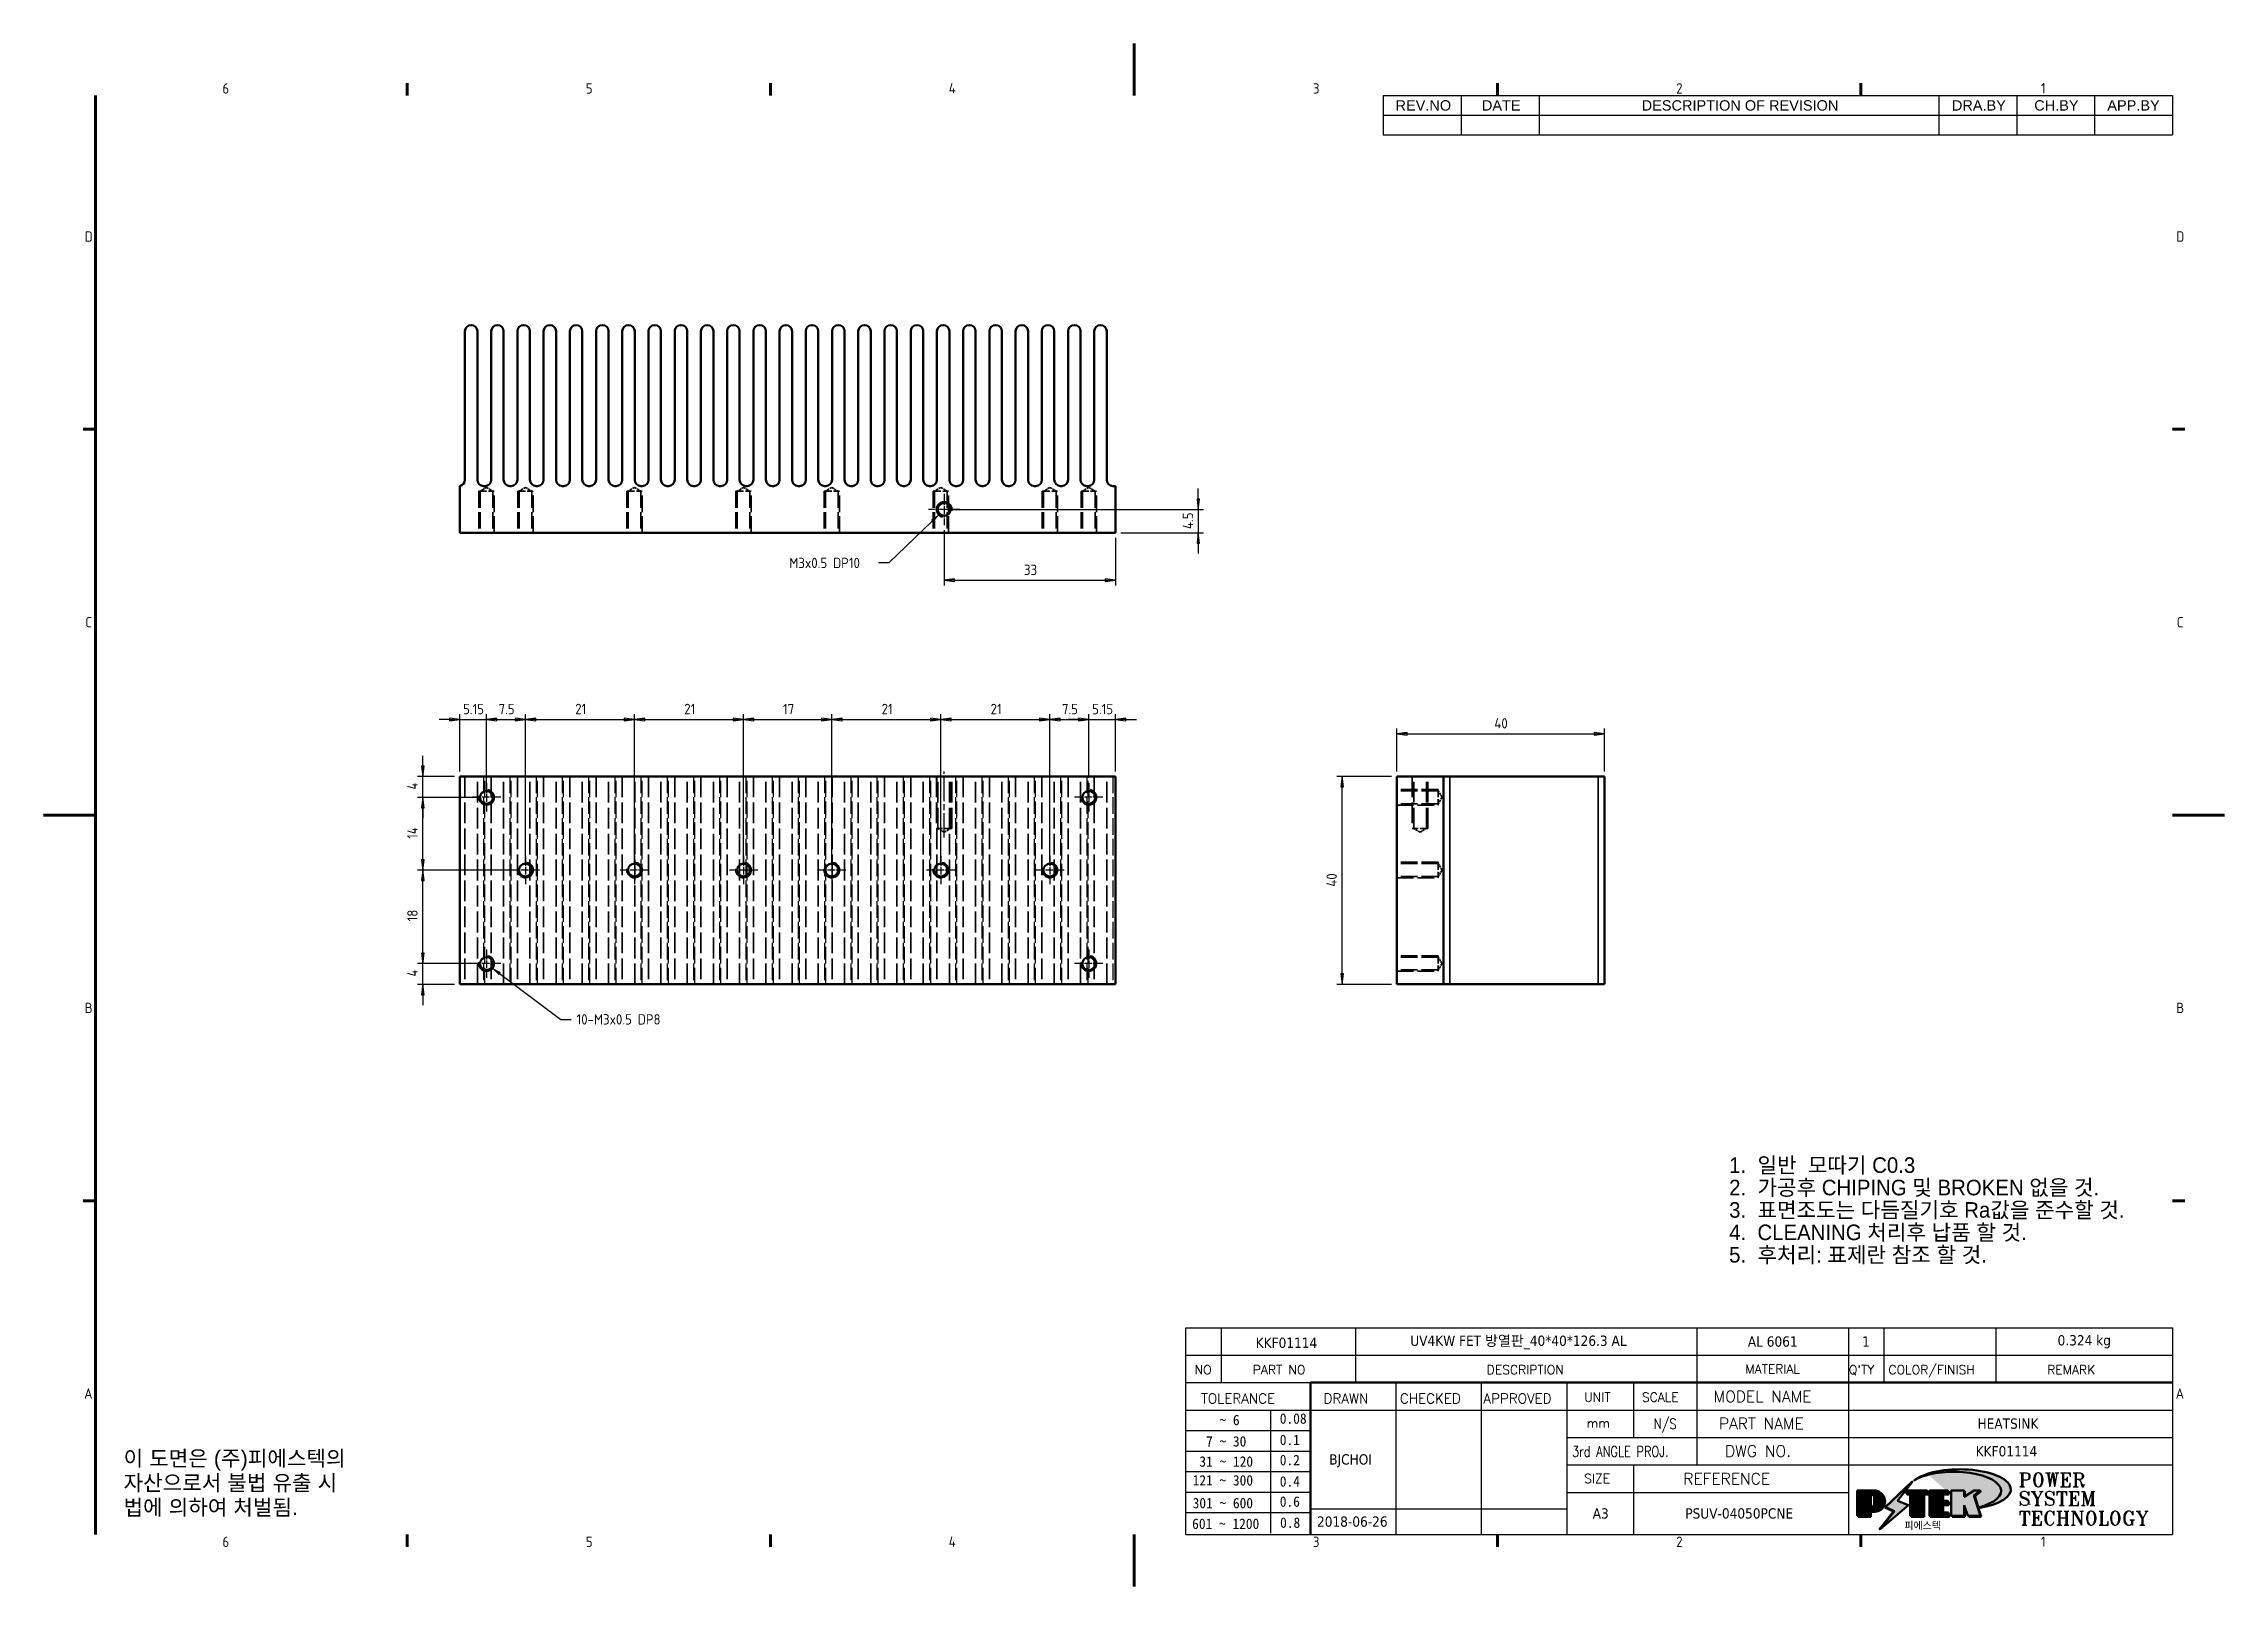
# Model space of a CAD drawing. Header units: millimetres. Extents: x 0 to 420, y 0 to 297.
import ezdxf
from ezdxf.enums import TextEntityAlignment as Align

# ---------------------------------------------------------------- set-up
doc = ezdxf.new("R2010")
doc.units = ezdxf.units.MM
doc.linetypes.add('CHAIN', pattern=[0.3543, 0.2362, -0.0295, 0.0591, -0.0295])
doc.linetypes.add('DASHED', pattern=[0.2067, 0.1654, -0.0413])
doc.layers.get('0').update_dxf_attribs({"lineweight": 25})
for name, color, linetype, lineweight in [('가려진 것(ISO)', 5, 'DASHED', 35), ('가려진 좁은 것(ISO)', 5, 'DASHED', 25), ('가시적인 것(ISO)', 7, 'Continuous', 50), ('가시적인 좁은 것(ISO)', 1, 'Continuous', 35), ('경계(ISO)', 7, 'Continuous', 70), ('기호(ISO)', 7, 'Continuous', 25), ('제목(ISO)', 5, 'Continuous', 50), ('중심 표식(ISO)', 1, 'Continuous', 25), ('중심선(ISO)', 1, 'Continuous', 25), ('치수(ISO)', 7, 'Continuous', 25), ('해치(ISO)', 1, 'Continuous', 18)]:
    doc.layers.add(name, color=color, linetype=linetype, lineweight=lineweight)
doc.styles.add('HAN_291', font='')
doc.styles.add('HAN_370', font='', dxfattribs={"width": 2})
doc.styles.add('ISO Proportional', font='arial.ttf')
doc.styles.add('ISO ProportionalPSTEK', font='isocp.shx')
doc.styles.add('RC_284', font='ROMANC.shx')
doc.styles.add('RC_287', font='ROMANC.shx')
doc.styles.add('RC_292', font='ROMANC.shx')
doc.styles.add('ROMANT_294', font='romant.shx')
doc.styles.add('주 문자 (JIS)', font='arial.ttf')
doc.styles.add('텍스트 스타일333', font='ROMANC.shx', dxfattribs={"width": 0.8})
doc.styles.add('텍스트 스타일359', font='tahoma.ttf')
doc.styles.get('HAN_291').set_extended_font_data('GulimChe')
doc.styles.get('HAN_370').set_extended_font_data('GulimChe')
doc.dimstyles.new('PSTEK', dxfattribs={"dimtxt": 2, "dimasz": 2, "dimexe": 1, "dimexo": 1, "dimgap": 1, "dimtad": 1, "dimrnd": 1e-08, "dimdsep": 46, "dimtxsty": 'ISO ProportionalPSTEK', "dimblk": 'Filled-1', "dimcen": 0.09, "dimdle": 10, "dimclrd": 3, "dimclre": 3, "dimclrt": 1, "dimadec": 1, "dimazin": 2, "dimtfac": 1, "dimtmove": 0, "dimatfit": 3, "dimfxl": 0, "dimtolj": 1, "dimlwd": -1, "dimlwe": -1, "dimarcsym": 0})
doc.dimstyles.new('PSTEK$7', dxfattribs={"dimtxt": 2, "dimasz": 2, "dimexe": 1, "dimexo": 1, "dimgap": 1, "dimtad": 1, "dimrnd": 1e-08, "dimdsep": 46, "dimtxsty": 'ISO ProportionalPSTEK', "dimblk": 'Filled-1', "dimcen": 0.09, "dimdle": 10, "dimclrd": 3, "dimclre": 3, "dimclrt": 1, "dimadec": 1, "dimazin": 2, "dimtfac": 1, "dimtmove": 0, "dimatfit": 3, "dimfxl": 0, "dimtolj": 1, "dimlwd": -1, "dimlwe": -1, "dimarcsym": 0})

msp = doc.modelspace()

# ---------------------------------------------------------------- texts
at = {"layer": '기호(ISO)', "color": 1, "char_height": 2, "attachment_point": 1, "line_spacing_factor": 0.35, "style": 'ISO ProportionalPSTEK'}
for s, insert, width in [('{M3x0.5 DP10}', (143.605, 198.025), 16.16482), ('{10-M3x0.5 DP8}', (102.632, 110.157), 19.30918)]:
    msp.add_mtext(s, dxfattribs=dict(at, insert=insert, width=width))
at = {"layer": '기호(ISO)', "color": 7, "insert": (15.395, 26.156), "char_height": 3, "width": 51.24014, "attachment_point": 1, "line_spacing_factor": 0.944221, "style": 'ISO Proportional'}
msp.add_mtext('{\\fArial|b0|i0;이 도면은 (주)피에스텍의\\P자산으로서 불법 유출 시 \\P법에 의하여 처벌됨.}', dxfattribs=at)

# ---------------------------------------------------------------- blocks, each defined once
blk = doc.blocks.new('경계 Default Border')
at = {"layer": '경계(ISO)'}
for p, q in [((70, 287), (70, 289.4)), ((140, 287), (140, 289.4)), ((280, 287), (280, 289.4)), ((350, 287), (350, 289.4)), ((10, 222.75), (7.6, 222.75)), ((410, 222.75), (412.4, 222.75)), ((10, 74.25), (7.6, 74.25)), ((410, 74.25), (412.4, 74.25)), ((70, 10), (70, 7.6)), ((140, 10), (140, 7.6)), ((280, 10), (280, 7.6)), ((350, 10), (350, 7.6))]:
    blk.add_line(p, q, dxfattribs=at)
at = {"layer": '경계(ISO)', "flags": 128}
for points in [[(210, 297), (210, 287)], [(10, 10), (10, 287)], [(0, 148.5), (10, 148.5)], [(420, 148.5), (410, 148.5)], [(210, 0), (210, 10)]]:
    blk.add_lwpolyline(points, dxfattribs=at)
at = {"layer": '경계(ISO)', "color": 1, "char_height": 2, "attachment_point": 7, "style": 'ISO ProportionalPSTEK'}
for s, insert in [('6', (34.43, 287.38)), ('5', (104.43, 287.38)), ('4', (174.32, 287.4)), ('3', (244.45, 287.38)), ('2', (314.42, 287.38)), ('1', (384.66, 287.4)), ('D', (7.92, 258.86)), ('D', (410.72, 258.86)), ('C', (8.03, 184.61)), ('C', (410.83, 184.61)), ('B', (7.92, 110.36)), ('B', (410.72, 110.36)), ('A', (7.81, 36.12)), ('A', (410.61, 36.12)), ('6', (34.43, 7.58)), ('5', (104.43, 7.58)), ('4', (174.32, 7.6)), ('3', (244.45, 7.58)), ('2', (314.42, 7.58)), ('1', (384.66, 7.6))]:
    blk.add_mtext(s, dxfattribs=dict(at, insert=insert))
blk = doc.blocks.new('제목 블록 PSTEK')
for color, points in [(252, [(317.22, 17.06), (322.03, 21.63), (322.28, 21.94), (317.05, 16.98), (318.75, 16.19), (316, 12.72), (316.34, 13), (318.92, 16.27)]), (5, [(321.62, 17.42), (319.53, 18.25), (322.45, 22.02), (317.22, 17.06), (318.92, 16.27), (316.17, 12.8)]), (1, [(324.48, 19.61), (325.24, 19.61), (325.24, 20.26), (321.23, 20.26), (321.23, 19.61), (321.98, 19.61), (321.98, 15.34), (324.48, 15.34)]), (252, [(321.98, 19.61), (321.4, 19.61), (321.4, 19.46), (321.98, 19.46)]), (252, [(324.66, 19.46), (325.42, 19.46), (325.42, 20.11), (325.24, 20.11), (325.24, 19.61), (324.48, 19.61), (324.48, 15.34), (322.16, 15.34), (322.16, 15.19), (324.66, 15.19)]), (1, [(329.23, 20.26), (325.66, 20.26), (325.66, 15.34), (329.36, 15.34), (329.36, 15.99), (328.11, 15.99), (328.11, 17.56), (329.23, 17.56), (329.23, 18.26), (328.11, 18.26), (328.11, 19.61), (329.23, 19.61)]), (252, [(328.29, 19.46), (329.41, 19.46), (329.41, 20.11), (329.23, 20.11), (329.23, 19.61), (328.11, 19.61), (328.11, 18.26), (328.29, 18.26)]), (252, [(328.29, 17.42), (329.41, 17.42), (329.41, 18.11), (329.23, 18.11), (329.23, 17.56), (328.11, 17.56), (328.11, 15.99), (328.29, 15.99)]), (1, [(332.33, 20.26), (329.86, 20.26), (329.86, 15.34), (332.33, 15.34), (332.33, 17.43), (333.07, 15.34), (335.49, 15.34), (334.25, 19.31), (335.44, 20.26), (334.31, 20.26), (332.33, 19)]), (252, [(332.51, 16.93), (332.33, 17.43), (332.33, 15.34), (330.04, 15.34), (330.04, 15.19), (332.51, 15.19)]), (252, [(332.51, 20.11), (332.33, 20.11), (332.33, 19), (332.51, 19.11)]), (252, [(335.62, 20.11), (335.25, 20.11), (334.25, 19.31), (335.49, 15.34), (333.2, 15.34), (333.25, 15.19), (335.66, 15.19), (334.43, 19.16)]), (252, [(329.54, 15.85), (329.36, 15.85), (329.36, 15.34), (325.83, 15.34), (325.83, 15.19), (329.54, 15.19)])]:
    blk.add_hatch(color=color).paths.add_polyline_path(points)
h = blk.add_hatch(color=1)
edge = h.paths.add_edge_path(flags=0)
edge.add_line((314.22, 19.61), (314.22, 17))
edge.add_line((314.22, 17), (314.35, 17))
edge.add_arc((314.35, 17.65), 0.651, 270, 360)
edge.add_line((315, 17.65), (315, 18.96))
edge.add_arc((314.35, 18.96), 0.651, 0, 90)
edge.add_line((314.35, 19.61), (314.22, 19.61))
edge = h.paths.add_edge_path()
edge.add_arc((314.98, 18.29), 1.97, 270, 450)
edge.add_line((314.98, 20.26), (311.77, 20.26))
edge.add_line((311.77, 20.26), (311.77, 15.34))
edge.add_line((311.77, 15.34), (314.22, 15.34))
edge.add_line((314.22, 15.34), (314.22, 16.32))
edge.add_line((314.22, 16.32), (314.98, 16.32))
h = blk.add_hatch(color=252)
edge = h.paths.add_edge_path()
edge.add_arc((314.98, 18.29), 1.97, 270, 406.8279)
edge.add_arc((315.16, 18.14), 1.97, -90, 53.561, ccw=False)
edge.add_line((315.16, 16.17), (314.4, 16.17))
edge.add_line((314.4, 16.17), (314.4, 15.19))
edge.add_line((314.4, 15.19), (311.94, 15.19))
edge.add_line((311.94, 15.19), (311.94, 15.34))
edge.add_line((311.94, 15.34), (314.22, 15.34))
edge.add_line((314.22, 15.34), (314.22, 16.32))
edge.add_line((314.22, 16.32), (314.98, 16.32))
h = blk.add_hatch(color=252)
edge = h.paths.add_edge_path()
edge.add_line((314.4, 19.46), (314.53, 19.46))
edge.add_arc((314.53, 18.81), 0.651, 60.4189, 90, ccw=False)
edge.add_arc((314.35, 18.96), 0.651, 39.9699, 90)
edge.add_line((314.35, 19.61), (314.22, 19.61))
edge.add_line((314.22, 19.61), (314.22, 17))
edge.add_line((314.22, 17), (314.35, 17))
edge.add_arc((314.35, 17.65), 0.651, 270, 274.6931)
edge.add_line((314.4, 17), (314.4, 19.46))
at = {"layer": '해치(ISO)'}
h = blk.add_hatch(color=140, dxfattribs=at)
edge = h.paths.add_edge_path()
edge.add_ellipse((330.37, 20.16), major_axis=(9.1, 0), ratio=0.40699, start_angle=301.3098, end_angle=507.7437)
edge.add_ellipse((331.53, 20.46), major_axis=(-9.82, 0), ratio=0.39426, start_angle=111.5121, end_angle=334.4703, ccw=False)
edge.add_line((335.14, 16.86), (335.1, 16.99))
at = {"color": 180}
for p, q in [((182.48, 11.79), (182.48, 51.57)), ((182.48, 51.57), (372.48, 51.57)), ((189.27, 51.57), (189.27, 41.01)), ((215.22, 41.01), (215.22, 51.57)), ((280.88, 51.57), (280.88, 41.01)), ((310.09, 51.57), (310.09, 41.01)), ((316.9, 51.57), (316.9, 41.01)), ((338.46, 51.57), (338.46, 41.01)), ((372.48, 51.57), (372.48, 11.79)), ((182.48, 46.29), (372.48, 46.29)), ((182.48, 41.01), (206.45, 41.01)), ((222.94, 11.79), (222.94, 41.01)), ((239.43, 11.79), (239.43, 41.01)), ((255.92, 11.79), (255.92, 41.01)), ((268.69, 41.01), (268.69, 30.45)), ((280.88, 41.01), (280.88, 25.17)), ((310.09, 41.01), (310.09, 11.79)), ((182.48, 35.73), (206.45, 35.73)), ((198.86, 12.03), (198.86, 35.73)), ((206.45, 35.73), (372.48, 35.73)), ((182.48, 31.78), (206.45, 31.78)), ((255.92, 30.45), (372.48, 30.45)), ((182.48, 27.83), (206.45, 27.83)), ((182.48, 23.88), (206.45, 23.88)), ((255.92, 25.17), (372.48, 25.17)), ((268.69, 25.17), (268.69, 11.79)), ((182.48, 19.93), (206.45, 19.93)), ((255.92, 19.89), (310.09, 19.89)), ((182.48, 15.98), (206.45, 15.98)), ((206.45, 16.74), (255.92, 16.74)), ((182.48, 11.79), (372.48, 11.79))]:
    blk.add_line(p, q, dxfattribs=at)
at = {"color": 7, "linetype": 'Continuous', "lineweight": 25}
blk.add_line((182.48, 46.28), (231.73, 46.28), dxfattribs=at)
at = {"color": 7, "lineweight": 50}
for p, q in [((206.45, 11.79), (206.45, 41.01)), ((206.45, 41.01), (372.48, 41.01))]:
    blk.add_line(p, q, dxfattribs=at)
at = {"color": 7}
for p, q in [((322.28, 21.94), (317.05, 16.98)), ((322.45, 22.02), (317.22, 17.06)), ((317.22, 17.06), (322.03, 21.63)), ((319.53, 18.25), (322.45, 22.02)), ((322.03, 21.63), (322.28, 21.94)), ((314.98, 20.26), (311.77, 20.26)), ((311.77, 20.26), (311.77, 15.34)), ((314.98, 20.26), (311.77, 20.26)), ((311.77, 20.26), (311.77, 15.34)), ((314.22, 17), (314.22, 19.61)), ((314.22, 19.61), (314.35, 19.61)), ((314.35, 19.61), (314.22, 19.61)), ((314.22, 19.61), (314.22, 17)), ((314.22, 17), (314.22, 19.61)), ((314.22, 19.61), (314.35, 19.61)), ((314.35, 17), (314.22, 17)), ((314.22, 17), (314.35, 17)), ((314.35, 17), (314.22, 17)), ((314.4, 19.46), (314.53, 19.46)), ((314.4, 17), (314.4, 19.46)), ((315, 18.96), (315, 17.65)), ((315, 18.96), (315, 17.65)), ((316.17, 12.8), (321.62, 17.42)), ((317.05, 16.98), (318.75, 16.19)), ((318.92, 16.27), (317.22, 17.06)), ((317.22, 17.06), (318.92, 16.27)), ((321.62, 17.42), (319.53, 18.25)), ((325.24, 20.26), (321.23, 20.26)), ((321.23, 20.26), (321.23, 19.61)), ((325.24, 20.26), (321.23, 20.26)), ((321.23, 20.26), (321.23, 19.61)), ((321.23, 19.61), (321.98, 19.61)), ((321.23, 19.61), (321.98, 19.61)), ((321.4, 19.61), (321.4, 19.46)), ((321.98, 19.61), (321.4, 19.61)), ((321.4, 19.46), (321.98, 19.46)), ((321.98, 19.61), (321.98, 15.34)), ((321.98, 19.46), (321.98, 19.61)), ((321.98, 19.61), (321.98, 15.34)), ((324.48, 19.61), (325.24, 19.61)), ((324.48, 15.34), (324.48, 19.61)), ((325.24, 19.61), (324.48, 19.61)), ((324.48, 19.61), (324.48, 15.34)), ((324.48, 19.61), (325.24, 19.61)), ((324.48, 15.34), (324.48, 19.61)), ((324.66, 19.46), (325.42, 19.46)), ((324.66, 15.19), (324.66, 19.46)), ((325.24, 19.61), (325.24, 20.26)), ((325.24, 19.61), (325.24, 20.26)), ((325.42, 20.11), (325.24, 20.11)), ((325.24, 20.11), (325.24, 19.61)), ((325.42, 19.46), (325.42, 20.11)), ((329.23, 20.26), (325.66, 20.26)), ((325.66, 20.26), (325.66, 15.34)), ((325.66, 20.26), (325.66, 15.34)), ((329.23, 20.26), (325.66, 20.26)), ((328.11, 18.26), (328.11, 19.61)), ((328.11, 19.61), (329.23, 19.61)), ((329.23, 19.61), (328.11, 19.61)), ((328.11, 19.61), (328.11, 18.26)), ((328.11, 18.26), (328.11, 19.61)), ((328.11, 19.61), (329.23, 19.61)), ((329.23, 18.26), (328.11, 18.26)), ((328.11, 18.26), (328.29, 18.26)), ((329.23, 18.26), (328.11, 18.26)), ((328.11, 17.56), (329.23, 17.56)), ((328.11, 15.99), (328.11, 17.56)), ((329.23, 17.56), (328.11, 17.56)), ((328.11, 17.56), (328.11, 15.99)), ((328.11, 17.56), (329.23, 17.56)), ((328.11, 15.99), (328.11, 17.56)), ((328.29, 18.26), (328.29, 19.46)), ((328.29, 19.46), (329.41, 19.46)), ((328.29, 15.99), (328.29, 17.42)), ((328.29, 17.42), (329.41, 17.42)), ((329.23, 19.61), (329.23, 20.26)), ((329.23, 19.61), (329.23, 20.26)), ((329.41, 20.11), (329.23, 20.11)), ((329.23, 20.11), (329.23, 19.61)), ((329.23, 17.56), (329.23, 18.26)), ((329.23, 17.56), (329.23, 18.26)), ((329.41, 18.11), (329.23, 18.11)), ((329.23, 18.11), (329.23, 17.56)), ((329.41, 19.46), (329.41, 20.11)), ((329.41, 17.42), (329.41, 18.11)), ((332.33, 20.26), (329.86, 20.26)), ((329.86, 20.26), (329.86, 15.34)), ((329.86, 20.26), (329.86, 15.34)), ((332.33, 20.26), (329.86, 20.26)), ((334.31, 20.26), (332.33, 19)), ((332.33, 19), (332.33, 20.26)), ((334.31, 20.26), (332.33, 19)), ((332.33, 19), (332.33, 20.26)), ((332.51, 20.11), (332.33, 20.11)), ((332.33, 20.11), (332.33, 19)), ((332.33, 19), (332.51, 19.11)), ((332.33, 17.43), (333.07, 15.34)), ((332.33, 15.34), (332.33, 17.43)), ((332.51, 16.93), (332.33, 17.43)), ((332.33, 17.43), (332.33, 15.34)), ((332.33, 17.43), (333.07, 15.34)), ((332.33, 15.34), (332.33, 17.43)), ((332.51, 19.11), (332.51, 20.11)), ((332.51, 15.19), (332.51, 16.93)), ((334.25, 19.31), (335.44, 20.26)), ((334.25, 19.31), (335.44, 20.26)), ((335.25, 20.11), (334.25, 19.31)), ((335.49, 15.34), (334.25, 19.31)), ((334.25, 19.31), (335.49, 15.34)), ((335.49, 15.34), (334.25, 19.31)), ((335.44, 20.26), (334.31, 20.26)), ((335.44, 20.26), (334.31, 20.26)), ((334.43, 19.16), (335.62, 20.11)), ((335.66, 15.19), (334.43, 19.16)), ((335.62, 20.11), (335.25, 20.11)), ((345.04, 17.5), (344.99, 17.69)), ((311.77, 15.34), (314.22, 15.34)), ((311.77, 15.34), (314.22, 15.34)), ((314.22, 15.34), (311.94, 15.34)), ((311.94, 15.34), (311.94, 15.19)), ((311.94, 15.19), (314.4, 15.19)), ((314.22, 16.32), (314.98, 16.32)), ((314.22, 15.34), (314.22, 16.32)), ((314.98, 16.32), (314.22, 16.32)), ((314.22, 16.32), (314.22, 15.34)), ((314.22, 16.32), (314.98, 16.32)), ((314.22, 15.34), (314.22, 16.32)), ((314.4, 16.17), (315.16, 16.17)), ((314.4, 15.19), (314.4, 16.17)), ((318.75, 16.19), (316, 12.72)), ((316, 12.72), (316.34, 13)), ((318.92, 16.27), (316.17, 12.8)), ((316.34, 13), (318.92, 16.27)), ((321.98, 15.34), (324.48, 15.34)), ((321.98, 15.34), (324.48, 15.34)), ((324.48, 15.34), (322.16, 15.34)), ((322.16, 15.34), (322.16, 15.19)), ((322.16, 15.19), (324.66, 15.19)), ((325.66, 15.34), (329.36, 15.34)), ((325.66, 15.34), (329.36, 15.34)), ((329.36, 15.34), (325.83, 15.34)), ((325.83, 15.34), (325.83, 15.19)), ((325.83, 15.19), (329.54, 15.19)), ((329.36, 15.99), (328.11, 15.99)), ((328.11, 15.99), (328.29, 15.99)), ((329.36, 15.99), (328.11, 15.99)), ((329.36, 15.34), (329.36, 15.99)), ((329.36, 15.34), (329.36, 15.99)), ((329.54, 15.85), (329.36, 15.85)), ((329.36, 15.85), (329.36, 15.34)), ((329.54, 15.19), (329.54, 15.85)), ((329.86, 15.34), (332.33, 15.34)), ((329.86, 15.34), (332.33, 15.34)), ((332.33, 15.34), (330.04, 15.34)), ((330.04, 15.34), (330.04, 15.19)), ((330.04, 15.19), (332.51, 15.19)), ((333.07, 15.34), (335.49, 15.34)), ((333.07, 15.34), (335.49, 15.34)), ((335.49, 15.34), (333.2, 15.34)), ((333.2, 15.34), (333.25, 15.19)), ((333.25, 15.19), (335.66, 15.19))]:
    blk.add_line(p, q, dxfattribs=at)
at = {"color": 5}
for p, q in [((322.45, 22.02), (317.22, 17.06)), ((319.53, 18.25), (322.45, 22.02)), ((316.17, 12.8), (321.62, 17.42)), ((317.22, 17.06), (318.92, 16.27)), ((321.62, 17.42), (319.53, 18.25)), ((318.92, 16.27), (316.17, 12.8))]:
    blk.add_line(p, q, dxfattribs=at)
at = {"color": 1}
for p, q in [((314.98, 20.26), (311.77, 20.26)), ((311.77, 20.26), (311.77, 15.34)), ((314.22, 17), (314.22, 19.61)), ((314.22, 19.61), (314.35, 19.61)), ((314.35, 17), (314.22, 17)), ((315, 18.96), (315, 17.65)), ((325.24, 20.26), (321.23, 20.26)), ((321.23, 20.26), (321.23, 19.61)), ((321.23, 19.61), (321.98, 19.61)), ((321.98, 19.61), (321.98, 15.34)), ((324.48, 19.61), (325.24, 19.61)), ((324.48, 15.34), (324.48, 19.61)), ((325.24, 19.61), (325.24, 20.26)), ((329.23, 20.26), (325.66, 20.26)), ((325.66, 20.26), (325.66, 15.34)), ((328.11, 18.26), (328.11, 19.61)), ((328.11, 19.61), (329.23, 19.61)), ((329.23, 18.26), (328.11, 18.26)), ((328.11, 17.56), (329.23, 17.56)), ((328.11, 15.99), (328.11, 17.56)), ((329.23, 19.61), (329.23, 20.26)), ((329.23, 17.56), (329.23, 18.26)), ((332.33, 20.26), (329.86, 20.26)), ((329.86, 20.26), (329.86, 15.34)), ((334.31, 20.26), (332.33, 19)), ((332.33, 19), (332.33, 20.26)), ((332.33, 17.43), (333.07, 15.34)), ((332.33, 15.34), (332.33, 17.43)), ((334.25, 19.31), (335.44, 20.26)), ((335.49, 15.34), (334.25, 19.31)), ((335.44, 20.26), (334.31, 20.26)), ((311.77, 15.34), (314.22, 15.34)), ((314.22, 16.32), (314.98, 16.32)), ((314.22, 15.34), (314.22, 16.32)), ((321.98, 15.34), (324.48, 15.34)), ((325.66, 15.34), (329.36, 15.34)), ((329.36, 15.99), (328.11, 15.99)), ((329.36, 15.34), (329.36, 15.99)), ((329.86, 15.34), (332.33, 15.34)), ((333.07, 15.34), (335.49, 15.34))]:
    blk.add_line(p, q, dxfattribs=at)
at = {"color": 7}
for centre, radius, start, end in [((314.35, 18.96), 0.651, 0, 90), ((314.35, 18.96), 0.651, 39.9699, 90), ((314.35, 18.96), 0.651, 0, 90), ((314.35, 17.65), 0.651, 270, 0), ((314.35, 17.65), 0.651, 270, 0), ((314.35, 17.65), 0.651, 270, 274.6931), ((314.53, 18.81), 0.651, 60.4189, 90), ((314.98, 18.29), 1.97, 270, 90), ((314.98, 18.29), 1.97, 270, 90), ((314.98, 18.29), 1.97, 270, 46.8279), ((315.16, 18.14), 1.97, 270, 53.561)]:
    blk.add_arc(centre, radius, start, end, dxfattribs=at)
at = {"color": 1}
for centre, radius, start, end in [((314.35, 18.96), 0.651, 0, 90), ((314.35, 17.65), 0.651, 270, 0), ((314.98, 18.29), 1.97, 270, 90)]:
    blk.add_arc(centre, radius, start, end, dxfattribs=at)
at = {"layer": '제목(ISO)'}
for p, q in [((322.28, 21.94), (317.05, 16.98)), ((322.45, 22.02), (317.22, 17.06)), ((317.22, 17.06), (322.03, 21.63)), ((319.53, 18.25), (322.45, 22.02)), ((322.03, 21.63), (322.28, 21.94)), ((314.98, 20.26), (311.77, 20.26)), ((311.77, 20.26), (311.77, 15.34)), ((314.22, 17), (314.22, 19.61)), ((314.22, 19.61), (314.35, 19.61)), ((314.35, 19.61), (314.22, 19.61)), ((314.22, 19.61), (314.22, 17)), ((314.35, 17), (314.22, 17)), ((314.22, 17), (314.35, 17)), ((314.4, 19.46), (314.53, 19.46)), ((314.4, 17), (314.4, 19.46)), ((315, 18.96), (315, 17.65)), ((316.17, 12.8), (321.62, 17.42)), ((317.05, 16.98), (318.75, 16.19)), ((317.22, 17.06), (318.92, 16.27)), ((318.92, 16.27), (317.22, 17.06)), ((321.62, 17.42), (319.53, 18.25)), ((325.24, 20.26), (321.23, 20.26)), ((321.23, 20.26), (321.23, 19.61)), ((321.23, 19.61), (321.98, 19.61)), ((321.98, 19.61), (321.4, 19.61)), ((321.4, 19.61), (321.4, 19.46)), ((321.4, 19.46), (321.98, 19.46)), ((321.98, 19.61), (321.98, 15.34)), ((321.98, 19.46), (321.98, 19.61)), ((324.48, 19.61), (325.24, 19.61)), ((324.48, 15.34), (324.48, 19.61)), ((325.24, 19.61), (324.48, 19.61)), ((324.48, 19.61), (324.48, 15.34)), ((324.66, 19.46), (325.42, 19.46)), ((324.66, 15.19), (324.66, 19.46)), ((325.24, 19.61), (325.24, 20.26)), ((325.42, 20.11), (325.24, 20.11)), ((325.24, 20.11), (325.24, 19.61)), ((325.42, 19.46), (325.42, 20.11)), ((329.23, 20.26), (325.66, 20.26)), ((325.66, 20.26), (325.66, 15.34)), ((328.11, 18.26), (328.11, 19.61)), ((328.11, 19.61), (329.23, 19.61)), ((329.23, 19.61), (328.11, 19.61)), ((328.11, 19.61), (328.11, 18.26)), ((329.23, 18.26), (328.11, 18.26)), ((328.11, 18.26), (328.29, 18.26)), ((328.11, 15.99), (328.11, 17.56)), ((328.11, 17.56), (329.23, 17.56)), ((329.23, 17.56), (328.11, 17.56)), ((328.11, 17.56), (328.11, 15.99)), ((328.29, 19.46), (329.41, 19.46)), ((328.29, 18.26), (328.29, 19.46)), ((328.29, 17.42), (329.41, 17.42)), ((328.29, 15.99), (328.29, 17.42)), ((329.23, 19.61), (329.23, 20.26)), ((329.41, 20.11), (329.23, 20.11)), ((329.23, 20.11), (329.23, 19.61)), ((329.23, 17.56), (329.23, 18.26)), ((329.41, 18.11), (329.23, 18.11)), ((329.23, 18.11), (329.23, 17.56)), ((329.41, 19.46), (329.41, 20.11)), ((329.41, 17.42), (329.41, 18.11)), ((332.33, 20.26), (329.86, 20.26)), ((329.86, 20.26), (329.86, 15.34)), ((334.31, 20.26), (332.33, 19)), ((332.33, 19), (332.33, 20.26)), ((332.51, 20.11), (332.33, 20.11)), ((332.33, 20.11), (332.33, 19)), ((332.33, 19), (332.51, 19.11)), ((332.33, 15.34), (332.33, 17.43)), ((332.33, 17.43), (333.07, 15.34)), ((332.51, 16.93), (332.33, 17.43)), ((332.33, 17.43), (332.33, 15.34)), ((332.51, 19.11), (332.51, 20.11)), ((332.51, 15.19), (332.51, 16.93)), ((334.25, 19.31), (335.44, 20.26)), ((335.25, 20.11), (334.25, 19.31)), ((335.49, 15.34), (334.25, 19.31)), ((334.25, 19.31), (335.49, 15.34)), ((335.44, 20.26), (334.31, 20.26)), ((334.43, 19.16), (335.62, 20.11)), ((335.66, 15.19), (334.43, 19.16)), ((335.62, 20.11), (335.25, 20.11)), ((311.77, 15.34), (314.22, 15.34)), ((314.22, 15.34), (311.94, 15.34)), ((311.94, 15.34), (311.94, 15.19)), ((311.94, 15.19), (314.4, 15.19)), ((314.22, 15.34), (314.22, 16.32)), ((314.22, 16.32), (314.98, 16.32)), ((314.98, 16.32), (314.22, 16.32)), ((314.22, 16.32), (314.22, 15.34)), ((314.4, 15.19), (314.4, 16.17)), ((314.4, 16.17), (315.16, 16.17)), ((318.75, 16.19), (316, 12.72)), ((316, 12.72), (316.34, 13)), ((318.92, 16.27), (316.17, 12.8)), ((316.34, 13), (318.92, 16.27)), ((321.98, 15.34), (324.48, 15.34)), ((324.48, 15.34), (322.16, 15.34)), ((322.16, 15.34), (322.16, 15.19)), ((322.16, 15.19), (324.66, 15.19)), ((325.66, 15.34), (329.36, 15.34)), ((329.36, 15.34), (325.83, 15.34)), ((325.83, 15.34), (325.83, 15.19)), ((325.83, 15.19), (329.54, 15.19)), ((329.36, 15.99), (328.11, 15.99)), ((328.11, 15.99), (328.29, 15.99)), ((329.36, 15.34), (329.36, 15.99)), ((329.54, 15.85), (329.36, 15.85)), ((329.36, 15.85), (329.36, 15.34)), ((329.54, 15.19), (329.54, 15.85)), ((329.86, 15.34), (332.33, 15.34)), ((332.33, 15.34), (330.04, 15.34)), ((330.04, 15.34), (330.04, 15.19)), ((330.04, 15.19), (332.51, 15.19)), ((333.07, 15.34), (335.49, 15.34)), ((335.49, 15.34), (333.2, 15.34)), ((333.2, 15.34), (333.25, 15.19)), ((333.25, 15.19), (335.66, 15.19))]:
    blk.add_line(p, q, dxfattribs=at)
at = {"layer": '제목(ISO)', "color": 4}
blk.add_line((335.14, 16.86), (335.1, 16.99), dxfattribs=at)
at = {"layer": '제목(ISO)'}
for centre, radius, start, end in [((314.35, 18.96), 0.651, 0, 90), ((314.35, 18.96), 0.651, 39.9699, 90), ((314.35, 17.65), 0.651, 270, 0), ((314.35, 17.65), 0.651, 270, 274.6931), ((314.53, 18.81), 0.651, 60.4189, 90), ((314.98, 18.29), 1.97, 46.8279, 90), ((314.98, 18.29), 1.97, 270, 46.8279), ((314.98, 18.29), 1.97, 270, 46.8279), ((315.16, 18.14), 1.97, 270, 53.561)]:
    blk.add_arc(centre, radius, start, end, dxfattribs=at)
at = {"layer": '제목(ISO)', "color": 4}
for centre, major_axis, ratio, start_param, end_param in [((331.53, 20.46), (9.82, 0), 0.39426, 5.087845, 8.9792), ((330.37, 20.16), (9.1, 0), 0.40699, 5.258849, 8.861799)]:
    blk.add_ellipse(centre, major_axis=major_axis, ratio=ratio, start_param=start_param, end_param=end_param, dxfattribs=at)
at = {"color": 7}
for s, height, style, p in [('NO', 1.742, 'RC_284', (184.14, 42.62)), ('PART NO', 1.742, 'RC_284', (195.34, 42.62)), ('DESCRIPTION', 1.7424, 'RC_284', (240.4, 42.62)), ("Q'TY", 1.742, 'RC_284', (310.14, 42.62)), ('COLOR/FINISH', 1.7424, 'RC_284', (317.77, 42.62)), ('REMARK', 1.742, 'RC_284', (348.35, 42.62)), (' TOLERANCE', 1.9, 'RC_287', (184.09, 37.01)), ('DRAWN', 1.9, 'RC_287', (208.98, 37.01)), ('CHECKED', 1.9, 'RC_287', (223.69, 37.01)), ('APPROVED', 1.9, 'RC_287', (239.78, 37.01)), ('UNIT', 1.742, 'RC_284', (259.17, 37.34)), ('SCALE', 1.742, 'RC_284', (270.29, 37.34)), ('MODEL NAME', 2.178, 'RC_292', (284.1, 37.25)), ('    ~ 6', 2, 'HAN_291', (183.77, 32.82)), ('0.08', 2, 'HAN_291', (200.55, 33.1)), ('PART NAME', 2.178, 'RC_292', (285.14, 32.03)), ('  7 ~ 30', 2, 'HAN_291', (183.77, 28.71)), ('0.1', 2, 'HAN_291', (200.55, 28.99)), ('mm', 1.742, 'RC_284', (259.65, 32.35)), (' 31 ~ 120', 2, 'HAN_291', (183.77, 24.83)), ('0.2', 2, 'HAN_291', (200.55, 25.11)), (' DWG NO.', 2.178, 'RC_292', (284.81, 26.75)), ('121 ~ 300', 2, 'HAN_291', (183.77, 21.21)), ('0.4', 2, 'HAN_291', (200.55, 21)), ('SIZE', 1.742, 'RC_284', (259.17, 21.69)), ('REFERENCE', 2.178, 'RC_292', (278.27, 21.43)), ('301 ~ 600', 2, 'HAN_291', (183.77, 16.83)), ('0.6', 2, 'HAN_291', (200.55, 17.12)), ('601 ~ 1200', 2, 'HAN_291', (183.68, 12.85)), ('0.8', 2, 'HAN_291', (200.61, 13.06))]:
    blk.add_text(s, height=height, dxfattribs=dict(at, style=style)).set_placement(p)
at = {"color": 7, "style": 'RC_284'}
blk.add_text('MATERIAL', height=1.742, dxfattribs=at).set_placement((295.48, 43.65), align=Align.MIDDLE_CENTER)
at = {"color": 7, "style": '텍스트 스타일333', "width": 0.8}
blk.add_text('N/S', height=2, dxfattribs=at).set_placement((274.78, 33.09), align=Align.MIDDLE_CENTER)
blk.add_text('3rd ANGLE PROJ.', height=2, dxfattribs=at).set_placement((256.84, 26.76))
at = {"style": 'ROMANT_294'}
for s, p in [('POWER', (342.83, 20.97)), ('SYSTEM', (342.83, 17.33)), ('TECHNOLOGY', (342.83, 13.57))]:
    blk.add_text(s, height=2.7, dxfattribs=at).set_placement(p)
at = {"color": 7, "insert": (320.85, 14.21), "char_height": 1.4, "attachment_point": 1, "line_spacing_factor": 0.332, "style": 'HAN_370'}
blk.add_mtext('\\fHY견고딕|b0|i0;\\H1.4000;피에스텍', dxfattribs=at)
at = {"layer": '제목(ISO)', "color": 7, "style": '텍스트 스타일359'}
for tag, p in [('질량\\P3;_001', (350.35, 48.17)), ('부품_번호_001', (195.91, 47.69)), ('설명_001', (225.68, 48.09)), ('재질_001', (290.69, 47.93)), ("3._Q'TY_001", (312.71, 47.93)), ('제목_001', (334.93, 32.13)), ('설계자_001', (210.07, 25.24)), ('부품_번호_001', (334.57, 26.81)), ('시트_크기_001', (260.82, 14.85)), ('프로젝트_001', (278.65, 14.85)), ('작성_날짜_001', (207.72, 13.27))]:
    blk.add_attdef(tag, p, '', height=1.98, dxfattribs=at)
for tag, p in [('4._COLOR', (327.68, 48.93)), ('1._MODEL_NAME', (341.23, 38.37)), ('점검자', (231.18, 26.23)), ('엔지니어링_승인자', (247.67, 26.23)), ('점검_날짜', (231.18, 14.27)), ('엔지니어링_승인_날짜', (247.67, 14.27))]:
    blk.add_attdef(tag, text='', height=1.98, dxfattribs=at).set_placement(p, align=Align.MIDDLE_CENTER)
blk = doc.blocks.new('리비전 내역')
at = {"layer": '기호(ISO)'}
for p, q in [((258, 287), (410, 287)), ((258, 287), (258, 283.22)), ((273, 287), (273, 283.22)), ((288, 287), (288, 283.22)), ((365, 287), (365, 283.22)), ((380, 287), (380, 283.22)), ((395, 287), (395, 283.22)), ((410, 287), (410, 283.22)), ((258, 283.22), (410, 283.22)), ((258, 283.22), (258, 279.44)), ((273, 283.22), (273, 279.44)), ((288, 283.22), (288, 279.44)), ((365, 283.22), (365, 279.44)), ((380, 283.22), (380, 279.44)), ((395, 283.22), (395, 279.44)), ((410, 283.22), (410, 279.44)), ((258, 279.44), (410, 279.44))]:
    blk.add_line(p, q, dxfattribs=at)
at = {"layer": '기호(ISO)', "color": 7, "char_height": 2, "attachment_point": 7, "style": '주 문자 (JIS)'}
for s, insert in [('REV.NO', (260.37, 284.08)), ('DATE', (277, 284.11)), ('DESCRIPTION OF REVISION', (307.78, 284.08)), ('DRA.BY', (367.52, 284.11)), ('CH.BY', (383.38, 284.08)), ('APP.BY', (397.45, 284.11))]:
    blk.add_mtext(s, dxfattribs=dict(at, insert=insert))
blk = doc.blocks.new('주석-가공')
at = {"layer": '기호(ISO)', "color": 7, "insert": (-40.78, 10.2), "char_height": 3, "width": 95.5251, "attachment_point": 1, "line_spacing_factor": 0.86273, "style": 'ISO Proportional'}
blk.add_mtext('\\f굴림|b0|i0;\\H3.0000;1.  일반  모따기 C0.3\\P2.  가공후 CHIPING 및 BROKEN 없을 것.\\P3.  표면조도는 다듬질기호 Ra값을 준수할 것.\\P4.  CLEANING 처리후 납품 할 것.\\P5.  후처리: 표제란 참조 할 것.', dxfattribs=at)
blk = doc.blocks.new('Filled-1')
at = {"color": 0}
for p, q in [((0, 0), (-1, 0.125)), ((-1, 0.125), (-1, -0.125)), ((-1, 0), (0, 0)), ((-1, -0.125), (0, 0))]:
    blk.add_line(p, q, dxfattribs=at)
at = {"color": 0, "flags": 128}
blk.add_lwpolyline([(-1, -0.125), (0, 0)], dxfattribs=at)
at = {"color": 0}
blk.add_solid([(-1, -0.125), (0, 0), (-1, 0.125), (-1, -0.125)], dxfattribs=at)
blk = doc.blocks.new('*D14')
at = {"layer": 'Defpoints', "color": 0}
for p in [(85.3, 166.9), (80.15, 155.9), (85.3, 151.9)]:
    blk.add_point(p, dxfattribs=at)
at = {"layer": '치수(ISO)', "color": 3}
for p, q in [((78.15, 166.9), (76.15, 166.9)), ((80.15, 156.9), (80.15, 167.9)), ((80.15, 166.9), (85.3, 166.9)), ((85.3, 152.9), (85.3, 167.9)), ((87.3, 166.9), (89.3, 166.9))]:
    blk.add_line(p, q, dxfattribs=at)
at = {"layer": '치수(ISO)', "color": 3, "xscale": 2, "yscale": 2, "zscale": 2}
blk.add_blockref('Filled-1', (80.15, 166.9), dxfattribs=at)
at = {"layer": '치수(ISO)', "color": 3, "xscale": 2, "yscale": 2, "zscale": 2, "rotation": 180}
blk.add_blockref('Filled-1', (85.3, 166.9), dxfattribs=at)
at = {"layer": '치수(ISO)', "color": 1, "insert": (80.78, 169.9), "char_height": 2, "attachment_point": 1, "style": 'ISO ProportionalPSTEK'}
blk.add_mtext('\\A1;5.15', dxfattribs=at)
blk = doc.blocks.new('*D15')
at = {"layer": 'Defpoints', "color": 0}
for p in [(92.8, 166.9), (85.3, 151.9), (92.8, 137.9)]:
    blk.add_point(p, dxfattribs=at)
at = {"layer": '치수(ISO)', "color": 3}
for p, q in [((85.3, 152.9), (85.3, 167.9)), ((87.3, 166.9), (90.8, 166.9)), ((92.8, 138.9), (92.8, 167.9))]:
    blk.add_line(p, q, dxfattribs=at)
at = {"layer": '치수(ISO)', "color": 3, "xscale": 2, "yscale": 2, "zscale": 2, "rotation": 180}
blk.add_blockref('Filled-1', (85.3, 166.9), dxfattribs=at)
at = {"layer": '치수(ISO)', "color": 3, "xscale": 2, "yscale": 2, "zscale": 2}
blk.add_blockref('Filled-1', (92.8, 166.9), dxfattribs=at)
at = {"layer": '치수(ISO)', "color": 1, "insert": (87.62, 169.9), "char_height": 2, "attachment_point": 1, "style": 'ISO ProportionalPSTEK'}
blk.add_mtext('\\A1;7.5', dxfattribs=at)
blk = doc.blocks.new('*D16')
at = {"layer": 'Defpoints', "color": 0}
for p in [(113.8, 166.9), (92.8, 137.9), (113.8, 137.9)]:
    blk.add_point(p, dxfattribs=at)
at = {"layer": '치수(ISO)', "color": 3}
for p, q in [((92.8, 138.9), (92.8, 167.9)), ((94.8, 166.9), (111.8, 166.9)), ((113.8, 138.9), (113.8, 167.9))]:
    blk.add_line(p, q, dxfattribs=at)
at = {"layer": '치수(ISO)', "color": 3, "xscale": 2, "yscale": 2, "zscale": 2, "rotation": 180}
blk.add_blockref('Filled-1', (92.8, 166.9), dxfattribs=at)
at = {"layer": '치수(ISO)', "color": 3, "xscale": 2, "yscale": 2, "zscale": 2}
blk.add_blockref('Filled-1', (113.8, 166.9), dxfattribs=at)
at = {"layer": '치수(ISO)', "color": 1, "insert": (102.38, 169.91), "char_height": 2, "attachment_point": 1, "style": 'ISO ProportionalPSTEK'}
blk.add_mtext('\\A1;21', dxfattribs=at)
blk = doc.blocks.new('*D17')
at = {"layer": 'Defpoints', "color": 0}
for p in [(134.8, 166.9), (113.8, 137.9), (134.8, 137.9)]:
    blk.add_point(p, dxfattribs=at)
at = {"layer": '치수(ISO)', "color": 3}
for p, q in [((113.8, 138.9), (113.8, 167.9)), ((115.8, 166.9), (132.8, 166.9)), ((134.8, 138.9), (134.8, 167.9))]:
    blk.add_line(p, q, dxfattribs=at)
at = {"layer": '치수(ISO)', "color": 3, "xscale": 2, "yscale": 2, "zscale": 2, "rotation": 180}
blk.add_blockref('Filled-1', (113.8, 166.9), dxfattribs=at)
at = {"layer": '치수(ISO)', "color": 3, "xscale": 2, "yscale": 2, "zscale": 2}
blk.add_blockref('Filled-1', (134.8, 166.9), dxfattribs=at)
at = {"layer": '치수(ISO)', "color": 1, "insert": (123.38, 169.91), "char_height": 2, "attachment_point": 1, "style": 'ISO ProportionalPSTEK'}
blk.add_mtext('\\A1;21', dxfattribs=at)
blk = doc.blocks.new('*D18')
at = {"layer": 'Defpoints', "color": 0}
for p in [(151.8, 166.9), (134.8, 137.9), (151.8, 137.9)]:
    blk.add_point(p, dxfattribs=at)
at = {"layer": '치수(ISO)', "color": 3}
for p, q in [((134.8, 138.9), (134.8, 167.9)), ((136.8, 166.9), (149.8, 166.9)), ((151.8, 138.9), (151.8, 167.9))]:
    blk.add_line(p, q, dxfattribs=at)
at = {"layer": '치수(ISO)', "color": 3, "xscale": 2, "yscale": 2, "zscale": 2, "rotation": 180}
blk.add_blockref('Filled-1', (134.8, 166.9), dxfattribs=at)
at = {"layer": '치수(ISO)', "color": 3, "xscale": 2, "yscale": 2, "zscale": 2}
blk.add_blockref('Filled-1', (151.8, 166.9), dxfattribs=at)
at = {"layer": '치수(ISO)', "color": 1, "insert": (142.41, 169.9), "char_height": 2, "attachment_point": 1, "style": 'ISO ProportionalPSTEK'}
blk.add_mtext('\\A1;17', dxfattribs=at)
blk = doc.blocks.new('*D19')
at = {"layer": 'Defpoints', "color": 0}
for p in [(172.8, 166.9), (151.8, 137.9), (172.8, 137.9)]:
    blk.add_point(p, dxfattribs=at)
at = {"layer": '치수(ISO)', "color": 3}
for p, q in [((151.8, 138.9), (151.8, 167.9)), ((153.8, 166.9), (170.8, 166.9)), ((172.8, 138.9), (172.8, 167.9))]:
    blk.add_line(p, q, dxfattribs=at)
at = {"layer": '치수(ISO)', "color": 3, "xscale": 2, "yscale": 2, "zscale": 2, "rotation": 180}
blk.add_blockref('Filled-1', (151.8, 166.9), dxfattribs=at)
at = {"layer": '치수(ISO)', "color": 3, "xscale": 2, "yscale": 2, "zscale": 2}
blk.add_blockref('Filled-1', (172.8, 166.9), dxfattribs=at)
at = {"layer": '치수(ISO)', "color": 1, "insert": (161.38, 169.91), "char_height": 2, "attachment_point": 1, "style": 'ISO ProportionalPSTEK'}
blk.add_mtext('\\A1;21', dxfattribs=at)
blk = doc.blocks.new('*D20')
at = {"layer": 'Defpoints', "color": 0}
for p in [(193.8, 166.9), (172.8, 137.9), (193.8, 137.9)]:
    blk.add_point(p, dxfattribs=at)
at = {"layer": '치수(ISO)', "color": 3}
for p, q in [((172.8, 138.9), (172.8, 167.9)), ((174.8, 166.9), (191.8, 166.9)), ((193.8, 138.9), (193.8, 167.9))]:
    blk.add_line(p, q, dxfattribs=at)
at = {"layer": '치수(ISO)', "color": 3, "xscale": 2, "yscale": 2, "zscale": 2, "rotation": 180}
blk.add_blockref('Filled-1', (172.8, 166.9), dxfattribs=at)
at = {"layer": '치수(ISO)', "color": 3, "xscale": 2, "yscale": 2, "zscale": 2}
blk.add_blockref('Filled-1', (193.8, 166.9), dxfattribs=at)
at = {"layer": '치수(ISO)', "color": 1, "insert": (182.38, 169.91), "char_height": 2, "attachment_point": 1, "style": 'ISO ProportionalPSTEK'}
blk.add_mtext('\\A1;21', dxfattribs=at)
blk = doc.blocks.new('*D21')
at = {"layer": 'Defpoints', "color": 0}
for p in [(201.3, 166.9), (201.3, 154.63), (193.8, 137.9)]:
    blk.add_point(p, dxfattribs=at)
at = {"layer": '치수(ISO)', "color": 3}
for p, q in [((193.8, 138.9), (193.8, 167.9)), ((195.8, 166.9), (199.3, 166.9)), ((201.3, 155.63), (201.3, 167.9))]:
    blk.add_line(p, q, dxfattribs=at)
at = {"layer": '치수(ISO)', "color": 3, "xscale": 2, "yscale": 2, "zscale": 2, "rotation": 180}
blk.add_blockref('Filled-1', (193.8, 166.9), dxfattribs=at)
at = {"layer": '치수(ISO)', "color": 3, "xscale": 2, "yscale": 2, "zscale": 2}
blk.add_blockref('Filled-1', (201.3, 166.9), dxfattribs=at)
at = {"layer": '치수(ISO)', "color": 1, "insert": (196.12, 169.9), "char_height": 2, "attachment_point": 1, "style": 'ISO ProportionalPSTEK'}
blk.add_mtext('\\A1;7.5', dxfattribs=at)
blk = doc.blocks.new('*D22')
at = {"layer": 'Defpoints', "color": 0}
for p in [(206.45, 166.9), (206.45, 155.9), (201.3, 154.63)]:
    blk.add_point(p, dxfattribs=at)
at = {"layer": '치수(ISO)', "color": 3}
for p, q in [((199.3, 166.9), (197.3, 166.9)), ((201.3, 155.63), (201.3, 167.9)), ((201.3, 166.9), (206.45, 166.9)), ((206.45, 156.9), (206.45, 167.9)), ((208.45, 166.9), (210.45, 166.9))]:
    blk.add_line(p, q, dxfattribs=at)
at = {"layer": '치수(ISO)', "color": 3, "xscale": 2, "yscale": 2, "zscale": 2}
blk.add_blockref('Filled-1', (201.3, 166.9), dxfattribs=at)
at = {"layer": '치수(ISO)', "color": 3, "xscale": 2, "yscale": 2, "zscale": 2, "rotation": 180}
blk.add_blockref('Filled-1', (206.45, 166.9), dxfattribs=at)
at = {"layer": '치수(ISO)', "color": 1, "insert": (201.93, 169.9), "char_height": 2, "attachment_point": 1, "style": 'ISO ProportionalPSTEK'}
blk.add_mtext('\\A1;5.15', dxfattribs=at)
blk = doc.blocks.new('*D23')
at = {"layer": 'Defpoints', "color": 0}
for p in [(73.03, 155.9), (80.15, 155.9), (85.3, 151.9)]:
    blk.add_point(p, dxfattribs=at)
at = {"layer": '치수(ISO)', "color": 3}
for p, q in [((73.03, 157.9), (73.03, 159.9)), ((79.15, 155.9), (72.03, 155.9)), ((73.03, 151.9), (73.03, 155.9)), ((84.3, 151.9), (72.03, 151.9)), ((73.03, 149.9), (73.03, 147.9))]:
    blk.add_line(p, q, dxfattribs=at)
at = {"layer": '치수(ISO)', "color": 3, "xscale": 2, "yscale": 2, "zscale": 2}
for p, rotation in [((73.03, 155.9), 270), ((73.03, 151.9), 90)]:
    blk.add_blockref('Filled-1', p, dxfattribs=dict(at, rotation=rotation))
at = {"layer": '치수(ISO)', "color": 1, "insert": (70.03, 153.4), "char_height": 2, "attachment_point": 1, "rotation": 90, "style": 'ISO ProportionalPSTEK'}
blk.add_mtext('\\A1;4', dxfattribs=at)
blk = doc.blocks.new('*D24')
at = {"layer": 'Defpoints', "color": 0}
for p in [(73.03, 151.9), (85.3, 151.9), (92.8, 137.9)]:
    blk.add_point(p, dxfattribs=at)
at = {"layer": '치수(ISO)', "color": 3}
for p, q in [((84.3, 151.9), (72.03, 151.9)), ((73.03, 139.9), (73.03, 149.9)), ((91.8, 137.9), (72.03, 137.9))]:
    blk.add_line(p, q, dxfattribs=at)
at = {"layer": '치수(ISO)', "color": 3, "xscale": 2, "yscale": 2, "zscale": 2}
for p, rotation in [((73.03, 151.9), 90), ((73.03, 137.9), 270)]:
    blk.add_blockref('Filled-1', p, dxfattribs=dict(at, rotation=rotation))
at = {"layer": '치수(ISO)', "color": 1, "insert": (70.03, 143.91), "char_height": 2, "attachment_point": 1, "rotation": 90, "style": 'ISO ProportionalPSTEK'}
blk.add_mtext('\\A1;14', dxfattribs=at)
blk = doc.blocks.new('*D25')
at = {"layer": 'Defpoints', "color": 0}
for p in [(73.03, 137.9), (92.8, 137.9), (85.3, 119.9)]:
    blk.add_point(p, dxfattribs=at)
at = {"layer": '치수(ISO)', "color": 3}
for p, q in [((91.8, 137.9), (72.03, 137.9)), ((73.03, 121.9), (73.03, 135.9)), ((84.3, 119.9), (72.03, 119.9))]:
    blk.add_line(p, q, dxfattribs=at)
at = {"layer": '치수(ISO)', "color": 3, "xscale": 2, "yscale": 2, "zscale": 2}
for p, rotation in [((73.03, 137.9), 90), ((73.03, 119.9), 270)]:
    blk.add_blockref('Filled-1', p, dxfattribs=dict(at, rotation=rotation))
at = {"layer": '치수(ISO)', "color": 1, "insert": (70.03, 128.01), "char_height": 2, "attachment_point": 1, "rotation": 90, "style": 'ISO ProportionalPSTEK'}
blk.add_mtext('\\A1;18', dxfattribs=at)
blk = doc.blocks.new('*D26')
at = {"layer": 'Defpoints', "color": 0}
for p in [(73.03, 119.9), (85.3, 119.9), (80.15, 115.9)]:
    blk.add_point(p, dxfattribs=at)
at = {"layer": '치수(ISO)', "color": 3}
for p, q in [((73.03, 121.9), (73.03, 123.9)), ((84.3, 119.9), (72.03, 119.9)), ((73.03, 115.9), (73.03, 119.9)), ((79.15, 115.9), (72.03, 115.9)), ((73.03, 113.9), (73.03, 111.9))]:
    blk.add_line(p, q, dxfattribs=at)
at = {"layer": '치수(ISO)', "color": 3, "xscale": 2, "yscale": 2, "zscale": 2}
for p, rotation in [((73.03, 119.9), 270), ((73.03, 115.9), 90)]:
    blk.add_blockref('Filled-1', p, dxfattribs=dict(at, rotation=rotation))
at = {"layer": '치수(ISO)', "color": 1, "insert": (70.03, 117.4), "char_height": 2, "attachment_point": 1, "rotation": 90, "style": 'ISO ProportionalPSTEK'}
blk.add_mtext('\\A1;4', dxfattribs=at)
blk = doc.blocks.new('*D27')
at = {"layer": 'Defpoints', "color": 0}
for p in [(250.07, 155.9), (260.6, 155.9), (260.6, 115.9)]:
    blk.add_point(p, dxfattribs=at)
at = {"layer": '치수(ISO)', "color": 3}
for p, q in [((259.6, 155.9), (249.07, 155.9)), ((250.07, 117.9), (250.07, 153.9)), ((259.6, 115.9), (249.07, 115.9))]:
    blk.add_line(p, q, dxfattribs=at)
at = {"layer": '치수(ISO)', "color": 3, "xscale": 2, "yscale": 2, "zscale": 2}
for p, rotation in [((250.07, 155.9), 90), ((250.07, 115.9), 270)]:
    blk.add_blockref('Filled-1', p, dxfattribs=dict(at, rotation=rotation))
at = {"layer": '치수(ISO)', "color": 1, "insert": (247.07, 134.7), "char_height": 2, "attachment_point": 1, "rotation": 90, "style": 'ISO ProportionalPSTEK'}
blk.add_mtext('\\A1;40', dxfattribs=at)
blk = doc.blocks.new('*D28')
at = {"layer": 'Defpoints', "color": 0}
for p in [(300.6, 164.15), (260.6, 155.9), (300.6, 155.9)]:
    blk.add_point(p, dxfattribs=at)
at = {"layer": '치수(ISO)', "color": 3}
for p, q in [((260.6, 156.9), (260.6, 165.15)), ((262.6, 164.15), (298.6, 164.15)), ((300.6, 156.9), (300.6, 165.15))]:
    blk.add_line(p, q, dxfattribs=at)
at = {"layer": '치수(ISO)', "color": 3, "xscale": 2, "yscale": 2, "zscale": 2, "rotation": 180}
blk.add_blockref('Filled-1', (260.6, 164.15), dxfattribs=at)
at = {"layer": '치수(ISO)', "color": 3, "xscale": 2, "yscale": 2, "zscale": 2}
blk.add_blockref('Filled-1', (300.6, 164.15), dxfattribs=at)
at = {"layer": '치수(ISO)', "color": 1, "insert": (279.4, 167.15), "char_height": 2, "attachment_point": 1, "style": 'ISO ProportionalPSTEK'}
blk.add_mtext('\\A1;40', dxfattribs=at)
blk = doc.blocks.new('*D29')
at = {"layer": 'Defpoints', "color": 0}
for p in [(173.45, 207.33), (206.45, 202.83), (222.39, 202.83)]:
    blk.add_point(p, dxfattribs=at)
at = {"layer": '치수(ISO)', "color": 3}
for p, q in [((222.39, 209.33), (222.39, 211.33)), ((174.45, 207.33), (223.39, 207.33)), ((222.39, 207.33), (222.39, 202.83)), ((207.45, 202.83), (223.39, 202.83)), ((222.39, 200.83), (222.39, 198.83))]:
    blk.add_line(p, q, dxfattribs=at)
at = {"layer": '치수(ISO)', "color": 3, "xscale": 2, "yscale": 2, "zscale": 2}
for p, rotation in [((222.39, 207.33), 270), ((222.39, 202.83), 90)]:
    blk.add_blockref('Filled-1', p, dxfattribs=dict(at, rotation=rotation))
at = {"layer": '치수(ISO)', "color": 1, "insert": (219.39, 203.54), "char_height": 2, "attachment_point": 1, "rotation": 90, "style": 'ISO ProportionalPSTEK'}
blk.add_mtext('\\A1;4.5', dxfattribs=at)
blk = doc.blocks.new('*D30')
at = {"layer": 'Defpoints', "color": 0}
for p in [(173.45, 204.33), (206.45, 202.83), (206.45, 193.7)]:
    blk.add_point(p, dxfattribs=at)
at = {"layer": '치수(ISO)', "color": 3}
for p, q in [((173.45, 203.33), (173.45, 192.7)), ((206.45, 201.83), (206.45, 192.7)), ((175.45, 193.7), (204.45, 193.7))]:
    blk.add_line(p, q, dxfattribs=at)
at = {"layer": '치수(ISO)', "color": 3, "xscale": 2, "yscale": 2, "zscale": 2, "rotation": 180}
blk.add_blockref('Filled-1', (173.45, 193.7), dxfattribs=at)
at = {"layer": '치수(ISO)', "color": 3, "xscale": 2, "yscale": 2, "zscale": 2}
blk.add_blockref('Filled-1', (206.45, 193.7), dxfattribs=at)
at = {"layer": '치수(ISO)', "color": 1, "insert": (188.81, 196.7), "char_height": 2, "attachment_point": 1, "style": 'ISO ProportionalPSTEK'}
blk.add_mtext('\\A1;33', dxfattribs=at)

# ---------------------------------------------------------------- dimensions: what is measured, and where the dimension line sits
at = {"layer": '치수(ISO)', "color": 3}
for base, p1, p2, angle, override, picture, middle in [((222.392, 202.828), (173.448, 207.328), (206.448, 202.828), 90, {"dimdec": 2, "dimtp": 0, "dimtm": 0, "dimtdec": 2, "dimtofl": 1, "dimatfit": 1}, '*D29', (222.392, 205.078)), ((85.299, 166.905), (80.148, 155.905), (85.299, 151.905), 180, {"dimdec": 2, "dimblk2": 'Filled-1', "dimsah": 1, "dimtp": 0, "dimtm": 0, "dimtdec": 2, "dimtofl": 1, "dimatfit": 1}, '*D14', (82.724, 166.905)), ((92.799, 166.905), (85.299, 151.905), (92.799, 137.905), 180, {"dimdec": 2, "dimblk1": 'Filled-1', "dimblk2": 'Filled-1', "dimsah": 1, "dimtp": 0, "dimtm": 0, "dimtdec": 2, "dimtofl": 0, "dimatfit": 1}, '*D15', (89.059, 166.905)), ((113.799, 166.905), (92.799, 137.905), (113.799, 137.905), 180, {"dimdec": 2, "dimblk1": 'Filled-1', "dimblk2": 'Filled-1', "dimsah": 1, "dimtp": 0, "dimtm": 0, "dimtdec": 2, "dimtofl": 0, "dimatfit": 1}, '*D16', (103.309, 166.905)), ((134.799, 166.905), (113.799, 137.905), (134.799, 137.905), 180, {"dimdec": 2, "dimblk1": 'Filled-1', "dimblk2": 'Filled-1', "dimsah": 1, "dimtp": 0, "dimtm": 0, "dimtdec": 2, "dimtofl": 0, "dimatfit": 1}, '*D17', (124.309, 166.905)), ((151.798, 166.905), (134.799, 137.905), (151.798, 137.905), 180, {"dimdec": 2, "dimblk1": 'Filled-1', "dimblk2": 'Filled-1', "dimsah": 1, "dimtp": 0, "dimtm": 0, "dimtdec": 2, "dimtofl": 0, "dimatfit": 1}, '*D18', (143.308, 166.905)), ((172.798, 166.905), (151.798, 137.905), (172.798, 137.905), 180, {"dimdec": 2, "dimblk1": 'Filled-1', "dimblk2": 'Filled-1', "dimsah": 1, "dimtp": 0, "dimtm": 0, "dimtdec": 2, "dimtofl": 0, "dimatfit": 1}, '*D19', (162.308, 166.905)), ((193.798, 166.905), (172.798, 137.905), (193.798, 137.905), 180, {"dimdec": 2, "dimblk1": 'Filled-1', "dimblk2": 'Filled-1', "dimsah": 1, "dimtp": 0, "dimtm": 0, "dimtdec": 2, "dimtofl": 0, "dimatfit": 1}, '*D20', (183.308, 166.905)), ((201.298, 166.905), (193.798, 137.905), (201.298, 154.634), 180, {"dimdec": 2, "dimblk1": 'Filled-1', "dimblk2": 'Filled-1', "dimsah": 1, "dimtp": 0, "dimtm": 0, "dimtdec": 2, "dimtofl": 0, "dimatfit": 1}, '*D21', (197.558, 166.905)), ((206.448, 166.905), (201.298, 154.634), (206.448, 155.905), 180, {"dimdec": 2, "dimblk1": 'Filled-1', "dimsah": 1, "dimtp": 0, "dimtm": 0, "dimtdec": 2, "dimtofl": 1, "dimatfit": 1}, '*D22', (203.873, 166.905)), ((73.035, 155.905), (85.299, 151.905), (80.148, 155.905), 90, {"dimdec": 2, "dimblk1": 'Filled-1', "dimsah": 1, "dimtp": 0, "dimtm": 0, "dimtdec": 2, "dimtofl": 1, "dimatfit": 1}, '*D23', (73.035, 153.905)), ((250.075, 155.905), (260.603, 115.905), (260.603, 155.905), 270, {"dimdec": 2, "dimtp": 0, "dimtm": 0, "dimtdec": 2, "dimtofl": 0, "dimatfit": 1}, '*D27', (250.075, 135.905)), ((73.035, 151.905), (92.799, 137.905), (85.299, 151.905), 90, {"dimdec": 2, "dimblk1": 'Filled-1', "dimblk2": 'Filled-1', "dimsah": 1, "dimtp": 0, "dimtm": 0, "dimtdec": 2, "dimtofl": 0, "dimatfit": 1}, '*D24', (73.035, 144.915)), ((73.035, 137.905), (85.299, 119.904), (92.799, 137.905), 90, {"dimdec": 2, "dimblk1": 'Filled-1', "dimblk2": 'Filled-1', "dimsah": 1, "dimtp": 0, "dimtm": 0, "dimtdec": 2, "dimtofl": 0, "dimatfit": 1}, '*D25', (73.035, 128.914)), ((73.035, 119.904), (80.148, 115.905), (85.299, 119.904), 90, {"dimdec": 2, "dimblk2": 'Filled-1', "dimsah": 1, "dimtp": 0, "dimtm": 0, "dimtdec": 2, "dimtofl": 1, "dimatfit": 1}, '*D26', (73.035, 117.905))]:
    dim = msp.add_linear_dim(base=base, p1=p1, p2=p2, angle=angle, dimstyle='PSTEK', override=override, dxfattribs=at)
    dim.commit()
    dim.dimension.update_dxf_attribs({"geometry": picture, "text_midpoint": middle, "dimtype": 160})
for base, p1, p2, picture, middle in [((206.448, 193.705), (173.448, 204.328), (206.448, 202.828), '*D30', (189.948, 193.705)), ((300.603, 164.147), (260.603, 155.905), (300.603, 155.905), '*D28', (280.603, 164.147))]:
    dim = msp.add_linear_dim(base=base, p1=p1, p2=p2, dimstyle='PSTEK', override={"dimdec": 2, "dimtp": 0, "dimtm": 0, "dimtdec": 2, "dimtofl": 0, "dimatfit": 1}, dxfattribs=at)
    dim.commit()
    dim.dimension.update_dxf_attribs({"geometry": picture, "text_midpoint": middle, "dimtype": 160})

# ---------------------------------------------------------------- linework, layer by layer
at = {"layer": '가려진 것(ISO)', "ltscale": 19.351717}
for p, q in [((83.799, 210.828), (83.799, 202.828)), ((84.069, 210.828), (84.069, 202.828)), ((86.528, 210.828), (86.528, 202.828)), ((86.799, 202.828), (86.799, 210.828)), ((91.299, 210.828), (91.299, 202.828)), ((91.569, 210.828), (91.569, 202.828)), ((94.028, 210.828), (94.028, 202.828)), ((94.299, 202.828), (94.299, 210.828)), ((112.299, 210.828), (112.299, 202.828)), ((112.569, 210.828), (112.569, 202.828)), ((115.028, 210.828), (115.028, 202.828)), ((115.299, 202.828), (115.299, 210.828)), ((133.299, 210.828), (133.299, 202.828)), ((133.569, 210.828), (133.569, 202.828)), ((136.028, 210.828), (136.028, 202.828)), ((136.299, 202.828), (136.299, 210.828)), ((150.298, 210.828), (150.298, 202.828)), ((150.569, 210.828), (150.569, 202.828)), ((153.028, 210.828), (153.028, 202.828)), ((153.298, 202.828), (153.298, 210.828)), ((171.298, 210.828), (171.298, 202.828)), ((171.569, 210.828), (171.569, 202.828)), ((174.028, 210.828), (174.028, 202.828)), ((174.298, 202.828), (174.298, 210.828)), ((192.298, 210.828), (192.298, 202.828)), ((192.569, 210.828), (192.569, 202.828)), ((195.028, 210.828), (195.028, 202.828)), ((195.298, 202.828), (195.298, 210.828)), ((199.798, 210.828), (199.798, 202.828)), ((200.069, 210.828), (200.069, 202.828)), ((202.528, 210.828), (202.528, 202.828)), ((202.798, 202.828), (202.798, 210.828)), ((268.603, 153.405), (260.603, 153.405)), ((268.603, 153.134), (260.603, 153.134)), ((268.603, 150.675), (260.603, 150.675)), ((260.603, 150.405), (268.603, 150.405)), ((268.603, 139.405), (260.603, 139.405)), ((268.603, 139.134), (260.603, 139.134)), ((268.603, 136.675), (260.603, 136.675)), ((260.603, 136.405), (268.603, 136.405)), ((268.603, 121.404), (260.603, 121.404)), ((268.603, 121.134), (260.603, 121.134)), ((268.603, 118.675), (260.603, 118.675)), ((260.603, 118.404), (268.603, 118.404))]:
    msp.add_line(p, q, dxfattribs=at)
at = {"layer": '가려진 것(ISO)', "ltscale": 8.975572}
for p, q in [((83.799, 210.828), (86.799, 210.828)), ((91.299, 210.828), (94.299, 210.828)), ((112.299, 210.828), (115.299, 210.828)), ((133.299, 210.828), (136.299, 210.828)), ((150.298, 210.828), (153.298, 210.828)), ((171.298, 210.828), (174.298, 210.828)), ((192.298, 210.828), (195.298, 210.828)), ((199.798, 210.828), (202.798, 210.828)), ((268.603, 153.405), (268.603, 150.405)), ((174.948, 145.905), (171.948, 145.905)), ((266.603, 145.905), (263.603, 145.905)), ((268.603, 139.405), (268.603, 136.405)), ((268.603, 121.404), (268.603, 118.404))]:
    msp.add_line(p, q, dxfattribs=at)
at = {"layer": '가려진 것(ISO)', "ltscale": 2.731951}
for p, q in [((85.299, 211.567), (84.069, 210.828)), ((85.299, 211.567), (86.528, 210.828)), ((92.799, 211.567), (91.569, 210.828)), ((92.799, 211.567), (94.028, 210.828)), ((113.799, 211.567), (112.569, 210.828)), ((113.799, 211.567), (115.028, 210.828)), ((134.799, 211.567), (133.569, 210.828)), ((134.799, 211.567), (136.028, 210.828)), ((151.798, 211.567), (150.569, 210.828)), ((151.798, 211.567), (153.028, 210.828)), ((172.798, 211.567), (171.569, 210.828)), ((172.798, 211.567), (174.028, 210.828)), ((193.798, 211.567), (192.569, 210.828)), ((193.798, 211.567), (195.028, 210.828)), ((201.298, 211.567), (200.069, 210.828)), ((201.298, 211.567), (202.528, 210.828)), ((269.342, 151.905), (268.603, 153.134)), ((269.342, 151.905), (268.603, 150.675)), ((173.448, 145.166), (172.219, 145.905)), ((173.448, 145.166), (174.678, 145.905)), ((265.103, 145.166), (263.873, 145.905)), ((265.103, 145.166), (266.332, 145.905)), ((269.342, 137.905), (268.603, 139.134)), ((269.342, 137.905), (268.603, 136.675)), ((269.342, 119.904), (268.603, 121.134)), ((269.342, 119.904), (268.603, 118.675))]:
    msp.add_line(p, q, dxfattribs=at)
at = {"layer": '가려진 것(ISO)', "ltscale": 24.189648}
for p, q in [((81.148, 155.905), (81.148, 115.905)), ((83.548, 115.905), (83.548, 155.905)), ((86.198, 155.905), (86.198, 115.905)), ((88.598, 115.905), (88.598, 155.905)), ((91.248, 155.905), (91.248, 115.905)), ((93.648, 115.905), (93.648, 155.905)), ((96.298, 155.905), (96.298, 115.905)), ((98.698, 115.905), (98.698, 155.905)), ((101.348, 155.905), (101.348, 115.905)), ((103.748, 115.905), (103.748, 155.905)), ((106.398, 155.905), (106.398, 115.905)), ((108.798, 115.905), (108.798, 155.905)), ((111.448, 155.905), (111.448, 115.905)), ((113.848, 115.905), (113.848, 155.905)), ((116.498, 155.905), (116.498, 115.905)), ((118.898, 115.905), (118.898, 155.905)), ((121.548, 155.905), (121.548, 115.905)), ((123.948, 115.905), (123.948, 155.905)), ((126.598, 155.905), (126.598, 115.905)), ((128.998, 115.905), (128.998, 155.905)), ((131.648, 155.905), (131.648, 115.905)), ((134.048, 115.905), (134.048, 155.905)), ((136.698, 155.905), (136.698, 115.905)), ((139.098, 115.905), (139.098, 155.905)), ((141.748, 155.905), (141.748, 115.905)), ((144.148, 115.905), (144.148, 155.905)), ((146.798, 155.905), (146.798, 115.905)), ((149.198, 115.905), (149.198, 155.905)), ((151.848, 155.905), (151.848, 115.905)), ((154.248, 115.905), (154.248, 155.905)), ((156.898, 155.905), (156.898, 115.905)), ((159.298, 115.905), (159.298, 155.905)), ((161.948, 155.905), (161.948, 115.905)), ((164.348, 115.905), (164.348, 155.905)), ((166.998, 155.905), (166.998, 115.905)), ((169.398, 115.905), (169.398, 155.905)), ((171.948, 155.905), (171.948, 145.905)), ((172.048, 155.905), (172.048, 115.905)), ((172.219, 145.905), (172.219, 155.905)), ((174.448, 115.905), (174.448, 155.905)), ((174.678, 145.905), (174.678, 155.905)), ((174.948, 145.905), (174.948, 155.905)), ((177.098, 155.905), (177.098, 115.905)), ((179.498, 115.905), (179.498, 155.905)), ((182.148, 155.905), (182.148, 115.905)), ((184.548, 115.905), (184.548, 155.905)), ((187.198, 155.905), (187.198, 115.905)), ((189.598, 115.905), (189.598, 155.905)), ((192.248, 155.905), (192.248, 115.905)), ((194.648, 115.905), (194.648, 155.905)), ((197.298, 155.905), (197.298, 115.905)), ((199.698, 115.905), (199.698, 155.905)), ((202.348, 155.905), (202.348, 115.905)), ((204.748, 115.905), (204.748, 155.905)), ((263.603, 155.905), (263.603, 145.905)), ((263.873, 145.905), (263.873, 155.905)), ((266.332, 145.905), (266.332, 155.905)), ((266.603, 145.905), (266.603, 155.905))]:
    msp.add_line(p, q, dxfattribs=at)
at = {"layer": '가려진 좁은 것(ISO)', "ltscale": 19.351717}
for p, q in [((84.748, 155.905), (84.748, 115.905)), ((84.998, 115.905), (84.998, 155.905)), ((89.798, 155.905), (89.798, 115.905)), ((90.048, 115.905), (90.048, 155.905)), ((94.848, 155.905), (94.848, 115.905)), ((95.098, 115.905), (95.098, 155.905)), ((99.898, 155.905), (99.898, 115.905)), ((100.148, 115.905), (100.148, 155.905)), ((104.948, 155.905), (104.948, 115.905)), ((105.198, 115.905), (105.198, 155.905)), ((109.998, 155.905), (109.998, 115.905)), ((110.248, 115.905), (110.248, 155.905)), ((115.048, 155.905), (115.048, 115.905)), ((115.298, 115.905), (115.298, 155.905)), ((120.098, 155.905), (120.098, 115.905)), ((120.348, 115.905), (120.348, 155.905)), ((125.148, 155.905), (125.148, 115.905)), ((125.398, 115.905), (125.398, 155.905)), ((130.198, 155.905), (130.198, 115.905)), ((130.448, 115.905), (130.448, 155.905)), ((135.248, 155.905), (135.248, 115.905)), ((135.498, 115.905), (135.498, 155.905)), ((140.298, 155.905), (140.298, 115.905)), ((140.548, 115.905), (140.548, 155.905)), ((145.348, 155.905), (145.348, 115.905)), ((145.598, 115.905), (145.598, 155.905)), ((150.398, 155.905), (150.398, 115.905)), ((150.648, 115.905), (150.648, 155.905)), ((155.448, 155.905), (155.448, 115.905)), ((155.698, 115.905), (155.698, 155.905)), ((160.498, 155.905), (160.498, 115.905)), ((160.748, 115.905), (160.748, 155.905)), ((165.548, 155.905), (165.548, 115.905)), ((165.798, 115.905), (165.798, 155.905)), ((170.598, 155.905), (170.598, 115.905)), ((170.848, 115.905), (170.848, 155.905)), ((175.648, 155.905), (175.648, 115.905)), ((175.898, 115.905), (175.898, 155.905)), ((180.698, 155.905), (180.698, 115.905)), ((180.948, 115.905), (180.948, 155.905)), ((185.748, 155.905), (185.748, 115.905)), ((185.998, 115.905), (185.998, 155.905)), ((190.798, 155.905), (190.798, 115.905)), ((191.048, 115.905), (191.048, 155.905)), ((195.848, 155.905), (195.848, 115.905)), ((196.098, 115.905), (196.098, 155.905)), ((200.898, 155.905), (200.898, 115.905)), ((201.148, 115.905), (201.148, 155.905)), ((205.948, 155.905), (205.948, 115.905)), ((270.786, 155.905), (270.786, 115.905))]:
    msp.add_line(p, q, dxfattribs=at)
at = {"layer": '가시적인 것(ISO)'}
for p, q in [((81.148, 241.628), (81.148, 213.011)), ((83.548, 213.028), (83.548, 241.628)), ((86.198, 241.628), (86.198, 213.028)), ((88.598, 213.028), (88.598, 241.628)), ((91.248, 241.628), (91.248, 213.028)), ((93.648, 213.028), (93.648, 241.628)), ((96.298, 241.628), (96.298, 213.028)), ((98.698, 213.028), (98.698, 241.628)), ((101.348, 241.628), (101.348, 213.028)), ((103.748, 213.028), (103.748, 241.628)), ((106.398, 241.628), (106.398, 213.028)), ((108.798, 213.028), (108.798, 241.628)), ((111.448, 241.628), (111.448, 213.028)), ((113.848, 213.028), (113.848, 241.628)), ((116.498, 241.628), (116.498, 213.028)), ((118.898, 213.028), (118.898, 241.628)), ((121.548, 241.628), (121.548, 213.028)), ((123.948, 213.028), (123.948, 241.628)), ((126.598, 241.628), (126.598, 213.028)), ((128.998, 213.028), (128.998, 241.628)), ((131.648, 241.628), (131.648, 213.028)), ((134.048, 213.028), (134.048, 241.628)), ((136.698, 241.628), (136.698, 213.028)), ((139.098, 213.028), (139.098, 241.628)), ((141.748, 241.628), (141.748, 213.028)), ((144.148, 213.028), (144.148, 241.628)), ((146.798, 241.628), (146.798, 213.028)), ((149.198, 213.028), (149.198, 241.628)), ((151.848, 241.628), (151.848, 213.028)), ((154.248, 213.028), (154.248, 241.628)), ((156.898, 241.628), (156.898, 213.028)), ((159.298, 213.028), (159.298, 241.628)), ((161.948, 241.628), (161.948, 213.028)), ((164.348, 213.028), (164.348, 241.628)), ((166.998, 241.628), (166.998, 213.028)), ((169.398, 213.028), (169.398, 241.628)), ((172.048, 241.628), (172.048, 213.028)), ((174.448, 213.028), (174.448, 241.628)), ((177.098, 241.628), (177.098, 213.028)), ((179.498, 213.028), (179.498, 241.628)), ((182.148, 241.628), (182.148, 213.028)), ((184.548, 213.028), (184.548, 241.628)), ((187.198, 241.628), (187.198, 213.028)), ((189.598, 213.028), (189.598, 241.628)), ((192.248, 241.628), (192.248, 213.028)), ((194.648, 213.028), (194.648, 241.628)), ((197.298, 241.628), (197.298, 213.028)), ((199.698, 213.028), (199.698, 241.628)), ((202.348, 241.628), (202.348, 213.028)), ((204.748, 213.028), (204.748, 241.628)), ((80.148, 202.828), (80.148, 211.828)), ((84.748, 211.828), (84.998, 211.828)), ((89.798, 211.828), (90.048, 211.828)), ((94.848, 211.828), (95.098, 211.828)), ((99.898, 211.828), (100.148, 211.828)), ((104.948, 211.828), (105.198, 211.828)), ((109.998, 211.828), (110.248, 211.828)), ((115.048, 211.828), (115.298, 211.828)), ((120.098, 211.828), (120.348, 211.828)), ((125.148, 211.828), (125.398, 211.828)), ((130.198, 211.828), (130.448, 211.828)), ((135.248, 211.828), (135.498, 211.828)), ((140.298, 211.828), (140.548, 211.828)), ((145.348, 211.828), (145.598, 211.828)), ((150.398, 211.828), (150.648, 211.828)), ((155.448, 211.828), (155.698, 211.828)), ((160.498, 211.828), (160.748, 211.828)), ((165.548, 211.828), (165.798, 211.828)), ((170.598, 211.828), (170.848, 211.828)), ((175.648, 211.828), (175.898, 211.828)), ((180.698, 211.828), (180.948, 211.828)), ((185.748, 211.828), (185.998, 211.828)), ((190.798, 211.828), (191.048, 211.828)), ((195.848, 211.828), (196.098, 211.828)), ((200.898, 211.828), (201.148, 211.828)), ((205.948, 211.828), (206.448, 211.828)), ((206.448, 202.828), (206.448, 211.828)), ((206.448, 202.828), (80.148, 202.828)), ((206.448, 155.905), (80.148, 155.905)), ((80.148, 155.905), (80.148, 115.905)), ((206.448, 115.905), (206.448, 155.905)), ((260.603, 115.905), (260.603, 155.905)), ((260.603, 155.905), (269.603, 155.905)), ((270.803, 155.905), (269.603, 155.905)), ((269.603, 155.905), (269.603, 115.905)), ((270.803, 155.905), (299.403, 155.905)), ((300.603, 155.905), (299.403, 155.905)), ((300.603, 155.905), (300.603, 115.905)), ((80.148, 115.905), (206.448, 115.905)), ((260.603, 115.905), (269.603, 115.905)), ((269.603, 115.905), (270.803, 115.905)), ((299.403, 115.905), (270.803, 115.905)), ((299.403, 115.905), (300.603, 115.905))]:
    msp.add_line(p, q, dxfattribs=at)
for centre in [(173.448, 207.328), (85.299, 151.905), (201.298, 151.905), (92.799, 137.905), (113.799, 137.905), (134.799, 137.905), (151.798, 137.905), (172.798, 137.905), (193.798, 137.905), (85.299, 119.904), (201.298, 119.904)]:
    msp.add_circle(centre, 1.23, dxfattribs=at)
for centre, start, end in [((82.348, 241.628), 0, 180), ((87.398, 241.628), 0, 180), ((92.448, 241.628), 0, 180), ((97.498, 241.628), 0, 180), ((102.548, 241.628), 0, 180), ((107.598, 241.628), 0, 180), ((112.648, 241.628), 0, 180), ((117.698, 241.628), 0, 180), ((122.748, 241.628), 0, 180), ((127.798, 241.628), 0, 180), ((132.848, 241.628), 0, 180), ((137.898, 241.628), 0, 180), ((142.948, 241.628), 0, 180), ((147.998, 241.628), 0, 180), ((153.048, 241.628), 0, 180), ((158.098, 241.628), 0, 180), ((163.148, 241.628), 0, 180), ((168.198, 241.628), 0, 180), ((173.248, 241.628), 0, 180), ((178.298, 241.628), 0, 180), ((183.348, 241.628), 0, 180), ((188.398, 241.628), 0, 180), ((193.448, 241.628), 0, 180), ((198.498, 241.628), 0, 180), ((203.548, 241.628), 0, 180), ((79.948, 213.011), 279.59407, 0), ((84.748, 213.028), 180, 270), ((84.998, 213.028), 270, 0), ((89.798, 213.028), 180, 270), ((90.048, 213.028), 270, 0), ((94.848, 213.028), 180, 270), ((95.098, 213.028), 270, 0), ((99.898, 213.028), 180, 270), ((100.148, 213.028), 270, 0), ((104.948, 213.028), 180, 270), ((105.198, 213.028), 270, 0), ((109.998, 213.028), 180, 270), ((110.248, 213.028), 270, 0), ((115.048, 213.028), 180, 270), ((115.298, 213.028), 270, 0), ((120.098, 213.028), 180, 270), ((120.348, 213.028), 270, 0), ((125.148, 213.028), 180, 270), ((125.398, 213.028), 270, 0), ((130.198, 213.028), 180, 270), ((130.448, 213.028), 270, 0), ((135.248, 213.028), 180, 270), ((135.498, 213.028), 270, 0), ((140.298, 213.028), 180, 270), ((140.548, 213.028), 270, 0), ((145.348, 213.028), 180, 270), ((145.598, 213.028), 270, 0), ((150.398, 213.028), 180, 270), ((150.648, 213.028), 270, 0), ((155.448, 213.028), 180, 270), ((155.698, 213.028), 270, 0), ((160.498, 213.028), 180, 270), ((160.748, 213.028), 270, 0), ((165.548, 213.028), 180, 270), ((165.798, 213.028), 270, 0), ((170.598, 213.028), 180, 270), ((170.848, 213.028), 270, 0), ((175.648, 213.028), 180, 270), ((175.898, 213.028), 270, 0), ((180.698, 213.028), 180, 270), ((180.948, 213.028), 270, 0), ((185.748, 213.028), 180, 270), ((185.998, 213.028), 270, 0), ((190.798, 213.028), 180, 270), ((191.048, 213.028), 270, 0), ((195.848, 213.028), 180, 270), ((196.098, 213.028), 270, 0), ((200.898, 213.028), 180, 270), ((201.148, 213.028), 270, 0), ((205.948, 213.028), 180, 270)]:
    msp.add_arc(centre, 1.2, start, end, dxfattribs=at)
at = {"layer": '가시적인 좁은 것(ISO)'}
for p, q in [((270.803, 115.905), (270.803, 155.905)), ((299.403, 155.905), (299.403, 115.905))]:
    msp.add_line(p, q, dxfattribs=at)
for centre, start, end in [((173.448, 207.328), 350, 260), ((85.299, 151.905), 170, 80), ((201.298, 151.905), 170, 80), ((92.799, 137.905), 170, 80), ((113.799, 137.905), 170, 80), ((134.799, 137.905), 170, 80), ((151.798, 137.905), 170, 80), ((172.798, 137.905), 170, 80), ((193.798, 137.905), 170, 80), ((85.299, 119.904), 170, 80), ((201.298, 119.904), 170, 80)]:
    msp.add_arc(centre, 1.5, start, end, dxfattribs=at)
at = {"layer": '중심 표식(ISO)', "linetype": 'CHAIN', "ltscale": 6.667144}
for p, q in [((173.448, 210.328), (173.448, 204.328)), ((176.448, 207.328), (170.448, 207.328))]:
    msp.add_line(p, q, dxfattribs=at)
at = {"layer": '중심 표식(ISO)', "linetype": 'CHAIN', "ltscale": 6.065981}
for p, q in [((88.028, 151.905), (82.569, 151.905)), ((85.299, 154.634), (85.299, 149.175)), ((204.028, 151.905), (198.569, 151.905)), ((201.298, 154.634), (201.298, 149.175)), ((92.799, 140.634), (92.799, 135.175)), ((113.799, 140.634), (113.799, 135.175)), ((134.799, 140.634), (134.799, 135.175)), ((151.798, 140.634), (151.798, 135.175)), ((172.798, 140.634), (172.798, 135.175)), ((193.798, 140.634), (193.798, 135.175)), ((95.528, 137.905), (90.069, 137.905)), ((116.528, 137.905), (111.069, 137.905)), ((137.528, 137.905), (132.069, 137.905)), ((154.528, 137.905), (149.069, 137.905)), ((175.528, 137.905), (170.069, 137.905)), ((196.528, 137.905), (191.069, 137.905)), ((85.299, 122.634), (85.299, 117.175)), ((201.298, 122.634), (201.298, 117.175)), ((88.028, 119.904), (82.569, 119.904)), ((204.028, 119.904), (198.569, 119.904))]:
    msp.add_line(p, q, dxfattribs=at)
at = {"layer": '중심선(ISO)', "linetype": 'CHAIN', "ltscale": 19.757267}
msp.add_line((173.448, 144.166), (173.448, 156.905), dxfattribs=at)

# ---------------------------------------------------------------- block references
for name, p in [('경계 Default Border', (0, 0)), ('주석-가공', (365.4, 72.396))]:
    msp.add_blockref(name, p)
ref = msp.add_blockref('제목 블록 PSTEK', (37.524, -1.791))
ref.add_attrib('설계자_001', 'BJCHOI', (247.596, 23.451), dxfattribs={"layer": '제목(ISO)', "color": 7, "height": 1.9831, "style": '텍스트 스타일359'})
ref.add_attrib('프로젝트_001', 'PSUV-04050PCNE', (316.175, 13.056), dxfattribs={"layer": '제목(ISO)', "color": 7, "height": 1.98305, "style": '텍스트 스타일359'})
ref.add_attrib('시트_크기_001', 'A3', (298.344, 13.056), dxfattribs={"layer": '제목(ISO)', "color": 7, "height": 1.9831, "style": '텍스트 스타일359'})
ref.add_attrib("3._Q'TY_001", '1', (350.236, 46.139), dxfattribs={"layer": '제목(ISO)', "color": 7, "height": 1.983, "style": '텍스트 스타일359'})
ref.add_attrib('작성_날짜_001', '2018-06-26', (245.245, 11.483), dxfattribs={"layer": '제목(ISO)', "color": 7, "height": 1.9831, "style": '텍스트 스타일359'})
ref.add_attrib('재질_001', 'AL 6061', (328.216, 46.143), dxfattribs={"layer": '제목(ISO)', "color": 7, "height": 1.9831, "style": '텍스트 스타일359'})
ref.add_attrib('부품_번호_001', 'KKF01114', (372.098, 25.023), dxfattribs={"layer": '제목(ISO)', "color": 7, "height": 1.9831, "style": '텍스트 스타일359'})
ref.add_attrib('질량\\P3;_001', '0.324 kg', (387.873, 46.38), dxfattribs={"layer": '제목(ISO)', "color": 7, "height": 1.9831, "style": '텍스트 스타일359'})
ref.add_attrib('설명_001', 'UV4KW FET 방열판_40*40*126.3 AL', (263.208, 46.295), dxfattribs={"layer": '제목(ISO)', "color": 7, "height": 1.98305, "style": '텍스트 스타일359'})
ref.add_attrib('부품_번호_001', 'KKF01114', (233.439, 45.898), dxfattribs={"layer": '제목(ISO)', "color": 7, "height": 1.9831, "style": '텍스트 스타일359'})
ref.add_attrib('제목_001', 'HEATSINK', (372.457, 30.339), dxfattribs={"layer": '제목(ISO)', "color": 7, "height": 1.9831, "style": '텍스트 스타일359'})
at = {"layer": '기호(ISO)'}
msp.add_blockref('리비전 내역', (0, 0), dxfattribs=at)

msp.set_redraw_order([(e.dxf.handle, doc.entitydb.next_handle()) for e in msp.query("TEXT MTEXT ATTDEF DIMENSION ARC_DIMENSION")])  # texts and dimensions are drawn at this point

# ---------------------------------------------------------------- leaders
at = {"layer": '기호(ISO)', "color": 3, "annotation_type": 0, "has_hookline": 1}
for points, hookline_direction, text_width in [([(172.579, 206.459), (162.769, 197.025), (160.769, 197.025)], 1, 13.802), ([(86.273, 119.155), (99.632, 109.157), (101.632, 109.157)], 0, 16.6)]:
    msp.add_leader(points, dimstyle='PSTEK$7', override={"dimtad": 0}, dxfattribs=dict(at, hookline_direction=hookline_direction, text_width=text_width))

doc.saveas('drawing.dxf')
